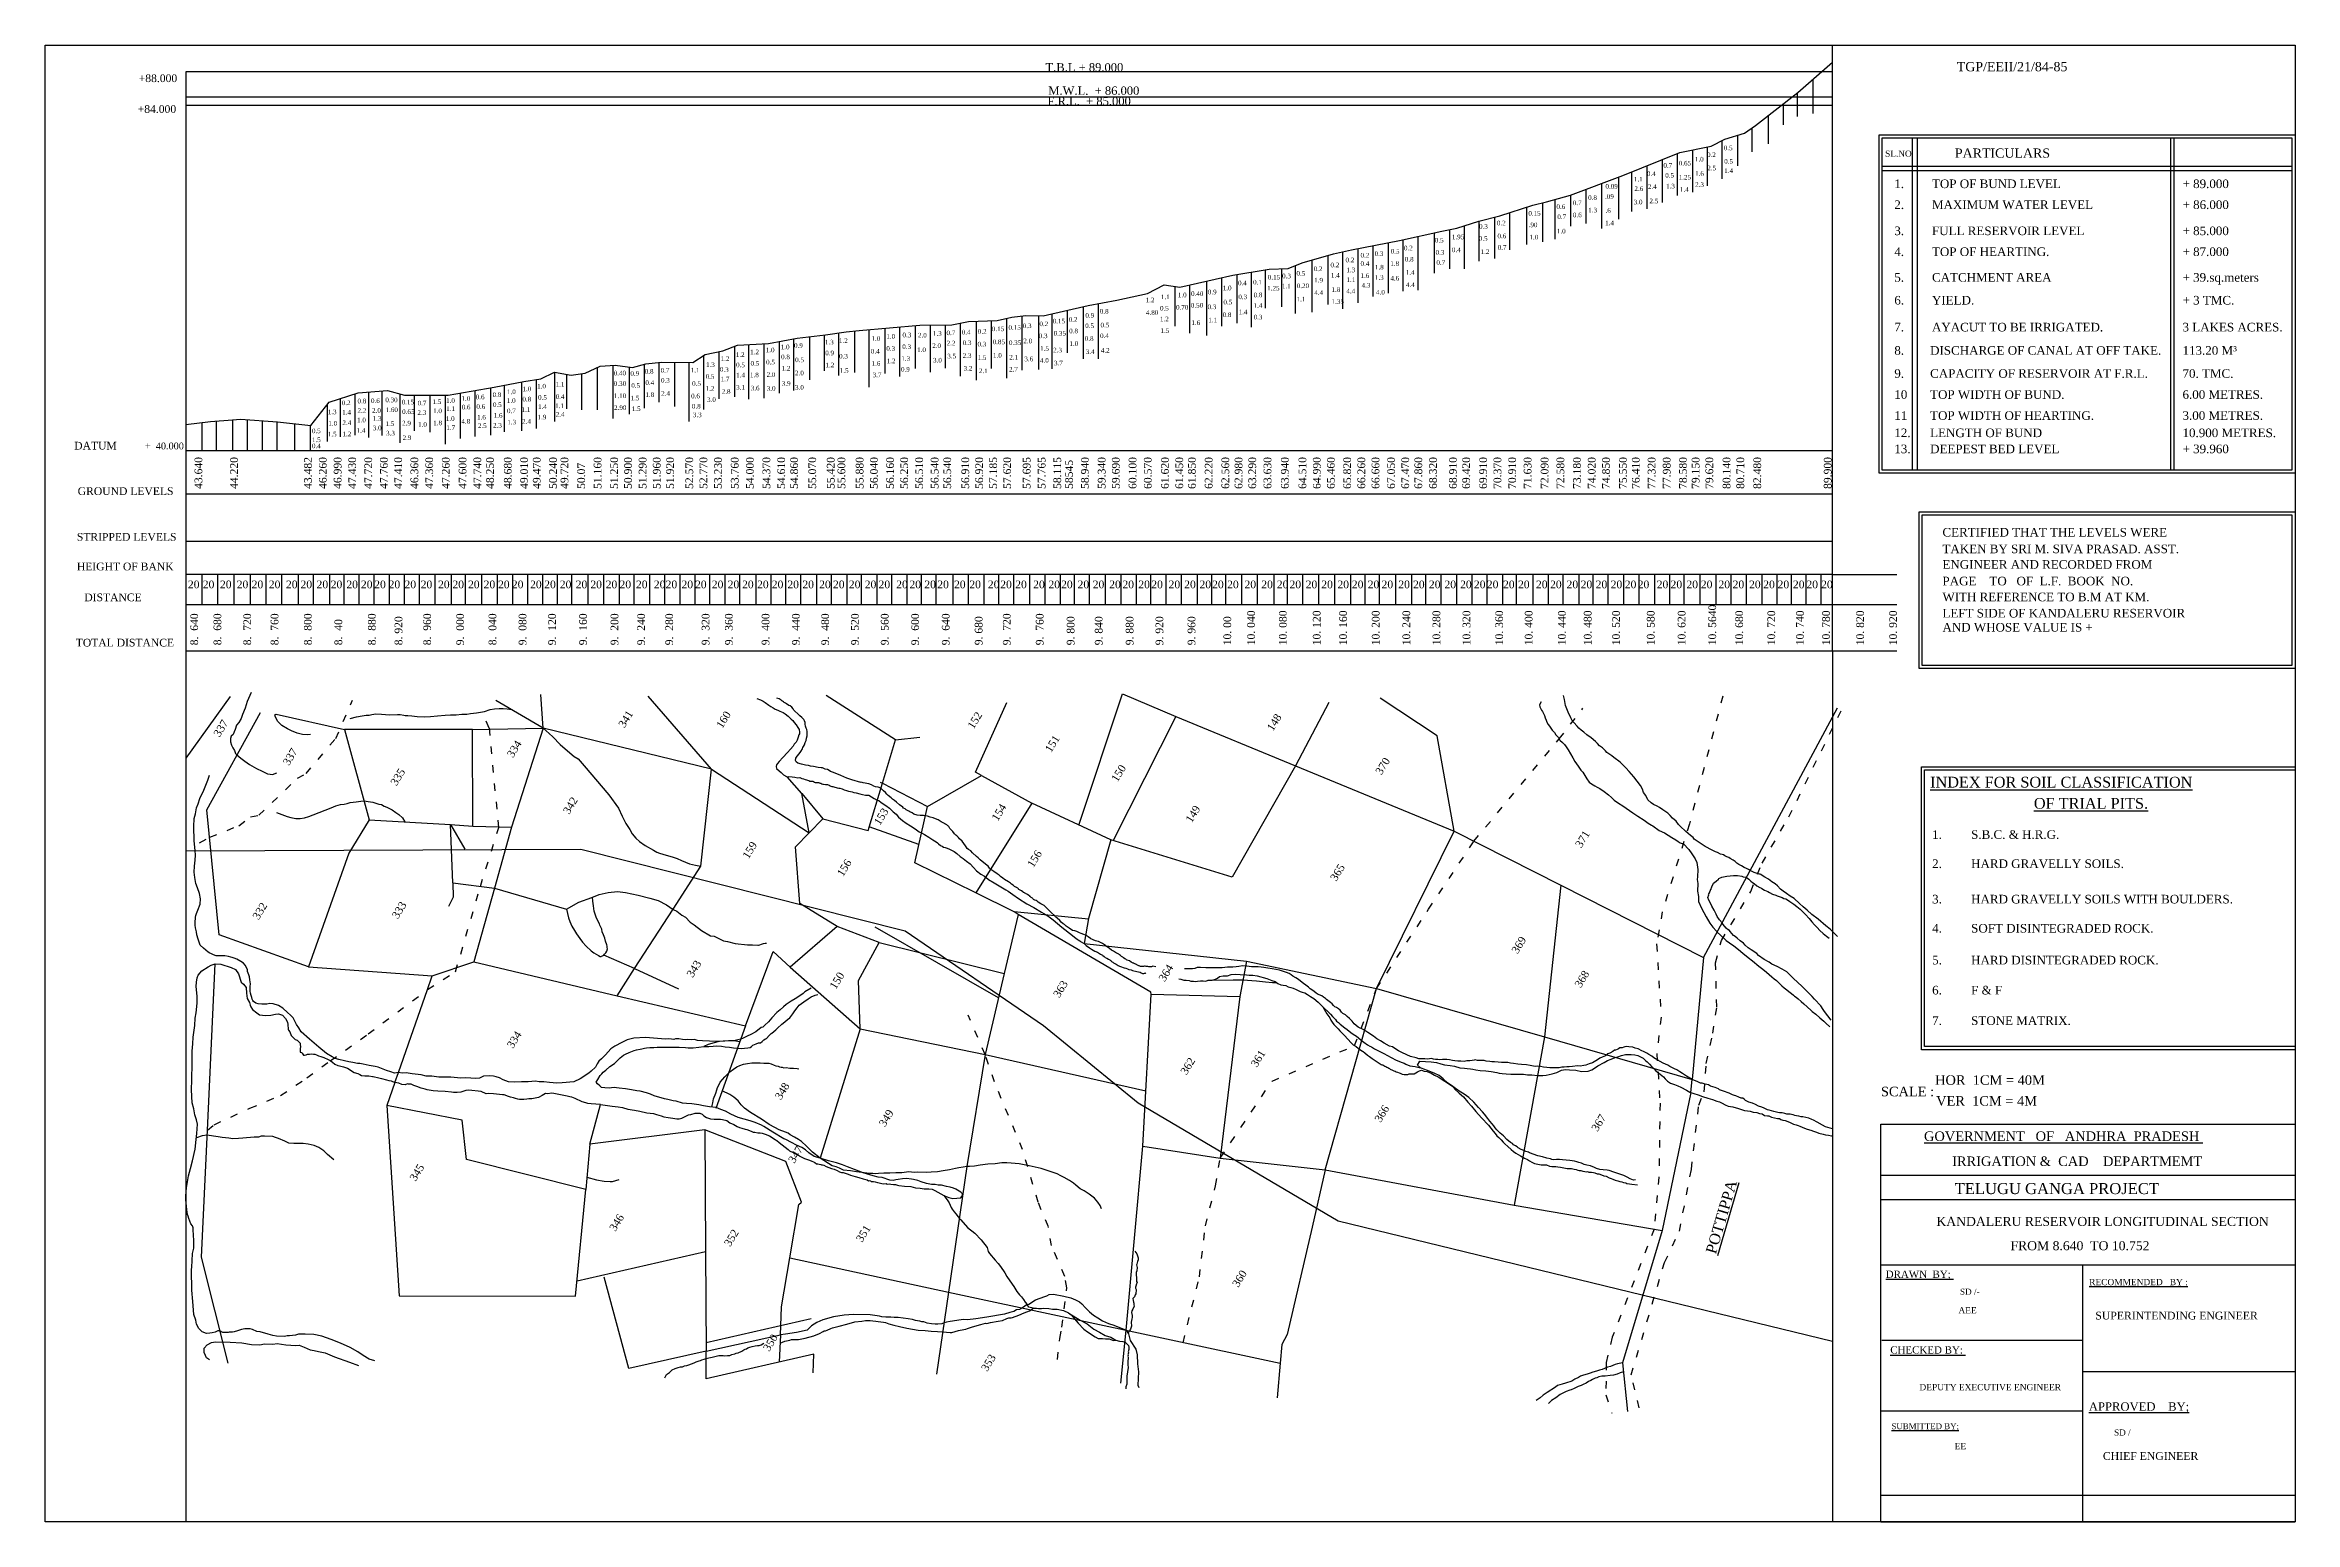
# Model space of a CAD drawing. Header units: millimetres. Extents: x 16 to 748, y 12 to 492.
import ezdxf

# ---------------------------------------------------------------- set-up
doc = ezdxf.new("R2010")
doc.units = ezdxf.units.MM
doc.header["$MEASUREMENT"] = 0
doc.linetypes.add('ACAD_ISO03W100', pattern=[30, 12, -18])
doc.layers.add('DO LINE', color=3, linetype='Continuous', plot=False)
for name, color, linetype in [('DWG.LINE', 10, 'Continuous'), ('RAILING', 4, 'Continuous'), ('TEXT', 7, 'Continuous')]:
    doc.layers.add(name, color=color, linetype=linetype)
doc.layers.add('TITLE', color=7, linetype='Continuous', lineweight=30)
doc.styles.get("Standard").update_dxf_attribs({"font": 'times.ttf', "height": 4})

msp = doc.modelspace()

# ---------------------------------------------------------------- texts
at = {"layer": 'TEXT'}
for s, height, p in [('T.B.L + 89.000', 2.7, (341.38, 483.39)), ('TGP/EEII/21/84-85', 3, (637.79, 483.45)), ('+88.000', 2.5, (46.41, 479.93)), ('M.W.L.  + 86.000', 2.7, (342.3, 475.8)), ('+84.000', 2.5, (46.07, 469.92)), ('F.R.L.  + 85.000', 2.7, (342.01, 472.38)), ('0.65', 1.5, (547.37, 452.81)), ('1.0', 1.5, (552.61, 454.11)), ('0.2', 1.5, (556.56, 455.57)), ('0.5', 1.5, (562, 457.77)), ('0.5', 1.5, (562.15, 453.4)), ('SL.NO', 2, (614.48, 455.66)), ('PARTICULARS', 3, (637.17, 455.34)), ('0.09', 1.5, (523.52, 445.29)), ('1.1', 1.5, (532.78, 447.61)), ('0.4', 1.5, (537, 449.38)), ('2.4', 1.5, (537.32, 445.17)), ('0.7', 1.5, (542.36, 452.1)), ('0.5', 1.5, (542.96, 448.87)), ('1.3', 1.5, (543.23, 445.37)), ('1.25', 1.5, (547.33, 448.24)), ('2.3', 1.5, (552.69, 445.88)), ('1.6', 1.5, (552.69, 449.46)), ('2.5', 1.5, (556.64, 451.23)), ('1.4', 1.5, (562.15, 450.37)), ('1.', 2.8, (617.48, 445.46)), ('TOP OF BUND LEVEL', 2.8, (629.73, 445.46)), ('+ 89.000', 2.8, (711.23, 445.46)), ('0.6', 1.5, (507.58, 438.7)), ('0.7', 1.5, (512.89, 439.91)), ('0.8', 1.5, (517.88, 441.62)), ('.09', 1.5, (523.38, 441.98)), ('3.0', 1.5, (532.7, 440.17)), ('2.6', 1.5, (532.94, 444.54)), ('2.5', 1.5, (537.83, 440.52)), ('1.4', 1.5, (547.73, 444.26)), ('2.', 2.8, (617.48, 438.66)), ('MAXIMUM WATER LEVEL', 2.8, (629.73, 438.66)), ('+ 86.000', 2.8, (711.23, 438.66)), ('0.3', 1.5, (482.39, 432.25)), ('0.2', 1.5, (488.21, 433.34)), ('0.15', 1.5, (498.44, 436.52)), ('.90', 1.5, (498.53, 432.75)), ('1.0', 1.5, (507.71, 430.71)), ('0.7', 1.5, (507.85, 435.38)), ('0.6', 1.5, (512.93, 435.99)), ('1.3', 1.5, (517.92, 437.56)), ('1.4', 1.5, (523.41, 433.39)), ('.6', 1.5, (523.52, 437.42)), ('3.', 2.8, (617.48, 430.16)), ('FULL RESERVOIR LEVEL', 2.8, (629.73, 430.16)), ('+ 85.000', 2.8, (711.23, 430.16)), ('0.3', 1.5, (448.43, 423.39)), ('0.5', 1.5, (453.65, 424.17)), ('0.2', 1.5, (457.97, 425.21)), ('0.5', 1.5, (468.02, 427.75)), ('0.3', 1.5, (468.25, 423.85)), ('0.4', 1.5, (473.57, 424.62)), ('1.95', 1.5, (473.57, 428.84)), ('0.5', 1.5, (482.34, 428.34)), ('1.2', 1.5, (482.89, 424.03)), ('0.6', 1.5, (488.39, 429.16)), ('0.7', 1.5, (488.48, 425.44)), ('1.0', 1.5, (498.76, 428.75)), ('4.', 2.8, (617.48, 423.37)), ('TOP OF HEARTING.', 2.8, (629.73, 423.37)), ('+ 87.000', 2.8, (711.23, 423.37)), ('0.15', 1.5, (413.68, 415.72)), ('0.3', 1.5, (418.34, 416.13)), ('0.5', 1.5, (423.01, 417)), ('0.2', 1.5, (428.59, 418.47)), ('0.2', 1.5, (434.07, 419.7)), ('1.4', 1.5, (434.21, 416.37)), ('0.2', 1.5, (438.96, 421.34)), ('1.3', 1.5, (439.24, 418.1)), ('0.2', 1.5, (443.84, 422.89)), ('0.4', 1.5, (443.84, 420.16)), ('1.6', 1.5, (443.84, 416.27)), ('1.8', 1.5, (448.52, 418.99)), ('1.8', 1.5, (453.52, 420.17)), ('0.8', 1.5, (458.25, 421.58)), ('1.4', 1.5, (458.56, 417.26)), ('0.7', 1.5, (468.52, 420.49)), ('5.', 2.8, (617.48, 415.02)), ('CATCHMENT AREA', 2.8, (629.73, 415.02)), ('+ 39.sq.meters', 2.8, (711.23, 415.02)), ('1.1', 1.5, (378.91, 409.35)), ('1.0', 1.5, (384.43, 409.96)), ('0.40', 1.5, (388.71, 410.38)), ('0.9', 1.5, (394.18, 410.94)), ('1.0', 1.5, (399.03, 412.23)), ('0.4', 1.5, (403.99, 413.88)), ('0.3', 1.5, (404.09, 409.35)), ('0.1', 1.5, (408.88, 414.12)), ('0.8', 1.5, (409.06, 409.97)), ('1.25', 1.5, (413.49, 412.16)), ('1.1', 1.5, (418.29, 412.84)), ('0.20', 1.5, (423.1, 412.94)), ('1.1', 1.5, (423.05, 408.6)), ('4.4', 1.5, (428.82, 410.75)), ('1.9', 1.5, (428.77, 414.77)), ('1.8', 1.5, (434.39, 411.71)), ('4.4', 1.5, (439.24, 411.21)), ('1.1', 1.5, (439.24, 414.91)), ('4.3', 1.5, (444.2, 413.13)), ('1.3', 1.5, (448.52, 415.63)), ('4.0', 1.5, (448.88, 410.86)), ('4.6', 1.5, (453.56, 415.4)), ('4.4', 1.5, (458.61, 413.27)), ('6.', 2.8, (617.48, 407.6)), ('YIELD.', 2.8, (629.73, 407.6)), ('+ 3 TMC.', 2.8, (711.23, 407.6)), ('0.15', 1.5, (343.69, 401.45)), ('0.2', 1.5, (348.92, 402)), ('0.9', 1.5, (354.33, 403.33)), ('0.8', 1.5, (359.04, 404.65)), ('4.80', 1.5, (374.06, 404.24)), ('1.2', 1.5, (373.96, 408.31)), ('0.5', 1.5, (378.61, 405.63)), ('1.2', 1.5, (378.61, 402.13)), ('0.70', 1.5, (383.82, 405.94)), ('0.50', 1.5, (388.66, 406.61)), ('0.3', 1.5, (394.08, 406.1)), ('1.1', 1.5, (394.34, 401.82)), ('0.8', 1.5, (398.98, 403.52)), ('0.5', 1.5, (399.24, 407.64)), ('1.4', 1.5, (404.2, 404.45)), ('0.3', 1.5, (409.06, 402.76)), ('1.4', 1.5, (409.06, 406.54)), ('1.35', 1.5, (434.44, 407.83)), ('1.3', 1.5, (269.61, 394.63)), ('1.2', 1.5, (274.18, 395.08)), ('1.0', 1.5, (284.75, 395.81)), ('1.0', 1.5, (289.58, 396.51)), ('0.3', 1.5, (294.84, 396.95)), ('2.0', 1.5, (299.88, 396.88)), ('1.3', 1.5, (304.74, 397.43)), ('0.7', 1.5, (309.16, 397.65)), ('2.2', 1.5, (309.2, 394.3)), ('0.4', 1.5, (314.13, 397.87)), ('0.3', 1.5, (314.43, 394.41)), ('0.3', 1.5, (319.25, 393.97)), ('0.2', 1.5, (319.36, 398.09)), ('0.15', 1.5, (323.92, 398.94)), ('0.85', 1.5, (324.18, 394.71)), ('0.15', 1.5, (329.33, 399.38)), ('0.35', 1.5, (329.48, 394.45)), ('0.3', 1.5, (333.97, 399.94)), ('2.0', 1.5, (334.16, 395)), ('0.3', 1.5, (339.16, 396.67)), ('0.2', 1.5, (339.38, 400.57)), ('0.35', 1.5, (344.02, 397.5)), ('0.8', 1.5, (349.07, 398.25)), ('1.0', 1.5, (349.14, 394.13)), ('0.8', 1.5, (354.15, 395.79)), ('0.5', 1.5, (354.29, 399.94)), ('0.4', 1.5, (359.12, 396.69)), ('0.5', 1.5, (359.26, 400.16)), ('1.5', 1.5, (378.76, 398.37)), ('1.6', 1.5, (388.82, 400.94)), ('7.', 2.8, (617.48, 398.85)), ('AYACUT TO BE IRRIGATED.', 2.8, (629.73, 398.85)), ('3 LAKES ACRES.', 2.8, (711.23, 398.85)), ('1.3', 1.5, (230.94, 387.28)), ('1.2', 1.5, (235.69, 389.24)), ('0.5', 1.5, (240.71, 387.21)), ('1.2', 1.5, (240.64, 390.55)), ('1.2', 1.5, (245.31, 391.43)), ('0.5', 1.5, (245.42, 387.72)), ('0.5', 1.5, (250.47, 388.12)), ('1.0', 1.5, (250.36, 392.09)), ('1.0', 1.5, (255.25, 393.05)), ('0.8', 1.5, (255.36, 389.82)), ('0.9', 1.5, (259.56, 393.53)), ('0.5', 1.5, (259.93, 388.86)), ('0.9', 1.5, (269.72, 391.11)), ('1.2', 1.5, (269.8, 387.17)), ('0.3', 1.5, (274.22, 390.04)), ('0.4', 1.5, (284.57, 391.66)), ('1.6', 1.5, (284.79, 387.72)), ('0.3', 1.5, (289.58, 392.58)), ('1.2', 1.5, (289.72, 388.5)), ('1.3', 1.5, (294.47, 389.3)), ('0.3', 1.5, (294.77, 393.13)), ('1.0', 1.5, (299.62, 392.14)), ('2.0', 1.5, (304.52, 393.46)), ('3.0', 1.5, (304.78, 388.75)), ('3.5', 1.5, (309.42, 390.08)), ('2.3', 1.5, (314.43, 390.26)), ('1.5', 1.5, (319.29, 389.6)), ('1.0', 1.5, (324.29, 390.33)), ('2.1', 1.5, (329.59, 389.71)), ('3.6', 1.5, (334.49, 389.16)), ('4.0', 1.5, (339.57, 388.68)), ('1.5', 1.5, (339.6, 392.54)), ('2.3', 1.5, (343.87, 392.02)), ('3.7', 1.5, (344.13, 387.8)), ('3.4', 1.5, (354.48, 391.49)), ('4.2', 1.5, (359.38, 391.95)), ('8.', 2.8, (617.48, 391.27)), ('DISCHARGE OF CANAL AT OFF TAKE.', 2.8, (629.12, 391.27)), ('113.20 M³', 2.8, (711.23, 391.27)), ('1.0', 1.5, (171.24, 379.42)), ('1.0', 1.5, (176.01, 380.29)), ('1.1', 1.5, (182.02, 380.88)), ('0.40', 1.5, (200.92, 384.56)), ('0.30', 1.5, (200.96, 381.14)), ('0.9', 1.5, (206.33, 384.43)), ('0.5', 1.5, (206.62, 380.53)), ('0.8', 1.5, (211.01, 385.12)), ('0.4', 1.5, (211.21, 381.45)), ('0.7', 1.5, (216.16, 385.48)), ('0.3', 1.5, (216.29, 382.2)), ('1.1', 1.5, (225.96, 385.51)), ('0.5', 1.5, (226.42, 381.16)), ('0.5', 1.5, (230.81, 383.45)), ('1.2', 1.5, (230.84, 379.55)), ('0.3', 1.5, (235.46, 385.74)), ('1.7', 1.5, (235.69, 382.63)), ('3.1', 1.5, (240.74, 379.91)), ('1.4', 1.5, (240.74, 383.91)), ('1.8', 1.5, (245.24, 383.97)), ('3.6', 1.5, (245.5, 379.67)), ('2.0', 1.5, (250.65, 384.08)), ('3.0', 1.5, (250.69, 379.56)), ('3.9', 1.5, (255.58, 381.18)), ('1.2', 1.5, (255.51, 386.14)), ('2.0', 1.5, (259.89, 384.59)), ('3.0', 1.5, (259.89, 379.91)), ('1.5', 1.5, (274.44, 385.41)), ('3.7', 1.5, (285.12, 383.97)), ('0.9', 1.5, (294.36, 385.77)), ('3.2', 1.5, (314.72, 386.11)), ('2.1', 1.5, (319.73, 385.29)), ('2.7', 1.5, (329.52, 385.8)), ('9.', 2.8, (617.48, 383.76)), ('CAPACITY OF RESERVOIR AT F.R.L.', 2.8, (629.12, 383.76)), ('70. TMC.', 2.8, (711.23, 383.76)), ('1.3', 1.5, (107.89, 371.94)), ('0.2', 1.5, (112.45, 374.89)), ('1.4', 1.5, (112.6, 371.83)), ('0.8', 1.5, (117.57, 375.46)), ('2.2', 1.5, (117.57, 372.39)), ('0.6', 1.5, (121.95, 375.57)), ('2.0', 1.5, (122.32, 372.43)), ('0.30', 1.5, (126.62, 375.83)), ('1.60', 1.5, (126.7, 372.62)), ('0.15', 1.5, (131.93, 375.12)), ('0.65', 1.5, (132.09, 371.99)), ('0.7', 1.5, (137.11, 374.79)), ('1.5', 1.5, (142, 375.24)), ('1.0', 1.5, (142.16, 372.28)), ('1.0', 1.5, (146.38, 375.62)), ('1.1', 1.5, (146.43, 372.99)), ('0.6', 1.5, (151.44, 373.49)), ('1.0', 1.5, (151.36, 376.29)), ('0.6', 1.5, (156.03, 376.79)), ('0.6', 1.5, (156.24, 373.66)), ('0.8', 1.5, (161.51, 377.54)), ('0.5', 1.5, (161.63, 374.28)), ('0.7', 1.5, (166.19, 372.28)), ('1.0', 1.5, (166.15, 375.62)), ('1.0', 1.5, (166.19, 378.46)), ('1.1', 1.5, (170.95, 372.7)), ('0.8', 1.5, (171.2, 376.08)), ('0.5', 1.5, (176.3, 376.66)), ('1.4', 1.5, (176.3, 373.62)), ('1.1', 1.5, (181.85, 373.91)), ('0.4', 1.5, (182.02, 376.91)), ('2.90', 1.5, (201.04, 373.29)), ('1.10', 1.5, (200.96, 377.17)), ('1.5', 1.5, (206.39, 376.44)), ('1.5', 1.5, (206.78, 372.96)), ('1.8', 1.5, (211.21, 377.52)), ('2.4', 1.5, (216.35, 377.95)), ('0.6', 1.5, (226.09, 377.09)), ('0.8', 1.5, (226.35, 373.78)), ('3.0', 1.5, (231.27, 375.92)), ('2.8', 1.5, (236.05, 378.57)), ('10', 2.8, (617.48, 376.93)), ('TOP WIDTH OF BUND.', 2.8, (629.12, 376.93)), ('6.00 METRES.', 2.8, (711.23, 376.93)), ('0.5', 1.5, (102.76, 365.77)), ('1.5', 1.5, (107.92, 364.7)), ('1.0', 1.5, (108.07, 368.21)), ('2.4', 1.5, (112.67, 368.4)), ('1.2', 1.5, (112.67, 364.74)), ('1.4', 1.5, (117.27, 365.89)), ('1.0', 1.5, (117.42, 369.29)), ('3.0', 1.5, (122.55, 366.71)), ('1.3', 1.5, (122.51, 369.81)), ('1.5', 1.5, (126.7, 368.1)), ('3.3', 1.5, (126.88, 365.03)), ('2.9', 1.5, (132.09, 368.28)), ('2.3', 1.5, (137.07, 371.7)), ('1.0', 1.5, (137.28, 367.86)), ('1.8', 1.5, (142.21, 368.36)), ('1.0', 1.5, (146.3, 369.74)), ('1.7', 1.5, (146.47, 366.81)), ('4.8', 1.5, (151.36, 368.86)), ('1.6', 1.5, (156.45, 370.2)), ('2.5', 1.5, (156.74, 367.44)), ('2.3', 1.5, (161.67, 367.57)), ('1.6', 1.5, (161.88, 370.82)), ('1.3', 1.5, (166.31, 368.61)), ('2.4', 1.5, (171.12, 368.82)), ('1.9', 1.5, (176.13, 370.24)), ('2.4', 1.5, (182.06, 371.11)), ('3.3', 1.5, (226.68, 370.97)), ('11', 2.8, (617.48, 370.1)), ('12.', 2.8, (617.48, 364.47)), ('TOP WIDTH OF HEARTING.', 2.8, (629.12, 370.1)), ('LENGTH OF BUND', 2.8, (629.12, 364.47)), ('3.00 METRES.', 2.8, (711.23, 370.1)), ('10.900 METRES.', 2.8, (711.23, 364.47)), ('DATUM ', 2.5, (25.42, 360.45)), ('+  40.000', 2.2, (48.42, 360.51)), ('0.4', 1.5, (102.76, 360.88)), ('1.5', 1.5, (102.76, 362.86)), ('2.9', 1.5, (132.26, 363.56)), ('13.', 2.8, (617.48, 359.24)), ('DEEPEST BED LEVEL', 2.8, (629.12, 359.24)), ('+ 39.960', 2.8, (711.23, 359.24)), ('GROUND LEVELS', 2.5, (26.56, 345.66)), ('STRIPPED LEVELS', 2.5, (26.28, 330.8)), ('TAKEN BY SRI M. SIVA PRASAD. ASST.', 2.8, (633.14, 326.73)), ('CERTIFIED THAT THE LEVELS WERE', 2.8, (633.14, 332.15)), ('HEIGHT OF BANK', 2.5, (26.28, 321.16)), ('ENGINEER AND RECORDED FROM', 2.8, (633.14, 321.68)), ('20', 2.5, (62.4, 315.33)), ('20', 2.5, (67.24, 315.33)), ('20', 2.5, (72.83, 315.33)), ('20', 2.5, (78.28, 315.33)), ('20', 2.5, (83.14, 315.33)), ('20', 2.5, (88.72, 315.33)), ('20', 2.5, (94.3, 315.33)), ('20', 2.5, (99.03, 315.33)), ('20', 2.5, (104.25, 315.33)), ('20', 2.5, (108.86, 315.33)), ('20', 2.5, (113.95, 315.33)), ('20', 2.5, (118.68, 315.33)), ('20', 2.5, (123, 315.33)), ('20', 2.5, (127.69, 315.33)), ('20', 2.5, (132.86, 315.33)), ('20', 2.5, (138.12, 315.33)), ('20', 2.5, (143.77, 315.33)), ('20', 2.5, (148.45, 315.33)), ('20', 2.5, (153.52, 315.33)), ('20', 2.5, (158.6, 315.33)), ('20', 2.5, (163.28, 315.33)), ('20', 2.5, (167.78, 315.33)), ('20', 2.5, (173.71, 315.33)), ('20', 2.5, (178.3, 315.33)), ('20', 2.5, (183.37, 315.33)), ('20', 2.5, (188.54, 315.33)), ('20', 2.5, (193.32, 315.33)), ('20', 2.5, (198.3, 315.33)), ('20', 2.5, (202.8, 315.33)), ('20', 2.5, (208.15, 315.33)), ('20', 2.5, (213.97, 315.33)), ('20', 2.5, (217.8, 315.33)), ('20', 2.5, (222.96, 315.33)), ('20', 2.5, (227.36, 315.33)), ('20', 2.5, (232.82, 315.33)), ('20', 2.5, (237.98, 315.33)), ('20', 2.5, (242.67, 315.33)), ('20', 2.5, (247.55, 315.33)), ('20', 2.5, (252.33, 315.33)), ('20', 2.5, (257.4, 315.33)), ('20', 2.5, (262.28, 315.33)), ('20', 2.5, (267.74, 315.33)), ('20', 2.5, (272.23, 315.33)), ('20', 2.5, (277.4, 315.33)), ('20', 2.5, (282.57, 315.33)), ('20', 2.5, (287.06, 315.33)), ('20', 2.5, (292.8, 315.33)), ('20', 2.5, (297.11, 315.33)), ('20', 2.5, (301.95, 315.33)), ('20', 2.5, (306.16, 315.33)), ('20', 2.5, (311.61, 315.33)), ('20', 2.5, (316.59, 315.33)), ('20', 2.5, (322.62, 315.33)), ('20', 2.5, (326.64, 315.33)), ('20', 2.5, (331.51, 315.33)), ('20', 2.5, (337.35, 315.33)), ('20', 2.5, (342.33, 315.33)), ('20', 2.5, (346.44, 315.33)), ('20', 2.5, (351.8, 315.33)), ('20', 2.5, (356.73, 315.33)), ('20', 2.5, (362.09, 315.33)), ('20', 2.5, (366.39, 315.33)), ('20', 2.5, (371.56, 315.33)), ('20', 2.5, (375.77, 315.33)), ('20', 2.5, (381.41, 315.33)), ('20', 2.5, (386.48, 315.33)), ('20', 2.5, (391.46, 315.33)), ('20', 2.5, (395.57, 315.33)), ('20', 2.5, (400.45, 315.33)), ('20', 2.5, (406.1, 315.33)), ('20', 2.5, (411.55, 315.33)), ('20', 2.5, (416.62, 315.33)), ('20', 2.5, (420.74, 315.33)), ('20', 2.5, (426, 315.33)), ('20', 2.5, (431.07, 315.33)), ('20', 2.5, (436.33, 315.33)), ('20', 2.5, (441.02, 315.33)), ('20', 2.5, (446.18, 315.33)), ('20', 2.5, (450.68, 315.33)), ('20', 2.5, (456.13, 315.33)), ('20', 2.5, (460.92, 315.33)), ('20', 2.5, (466.08, 315.33)), ('20', 2.5, (471.15, 315.33)), ('20', 2.5, (476.23, 315.33)), ('20', 2.5, (480.72, 315.33)), ('20', 2.5, (484.93, 315.33)), ('20', 2.5, (490.19, 315.33)), ('20', 2.5, (495.07, 315.33)), ('20', 2.5, (500.91, 315.33)), ('20', 2.5, (505.5, 315.33)), ('20', 2.5, (510.86, 315.33)), ('20', 2.5, (515.45, 315.33)), ('20', 2.5, (520.33, 315.33)), ('20', 2.5, (525.21, 315.33)), ('20', 2.5, (529.8, 315.33)), ('20', 2.5, (534.01, 315.33)), ('20', 2.5, (540.19, 315.33)), ('20', 2.5, (544.69, 315.33)), ('20', 2.5, (549.86, 315.33)), ('20', 2.5, (554.54, 315.33)), ('20', 2.5, (560.28, 315.33)), ('20', 2.5, (564.88, 315.33)), ('20', 2.5, (570.23, 315.33)), ('20', 2.5, (574.83, 315.33)), ('20', 2.5, (579.51, 315.33)), ('20', 2.5, (584.49, 315.33)), ('20', 2.5, (588.89, 315.33)), ('20', 2.5, (593.67, 315.33)), ('PAGE    TO   OF  L.F.  BOOK  NO.', 2.8, (633.14, 316.28)), ('DISTANCE', 2.5, (28.7, 311.12)), ('WITH REFERENCE TO B.M AT KM.', 2.8, (633.14, 311.11)), ('LEFT SIDE OF KANDALERU RESERVOIR', 2.8, (633.14, 305.83)), ('AND WHOSE VALUE IS +', 2.8, (633.14, 301.25)), ('TOTAL DISTANCE', 2.5, (25.92, 296.41)), ('%%UINDEX FOR SOIL CLASSIFICATION', 3.5, (629.12, 250.53)), ('%%UOF TRIAL PITS.', 3.5, (662.87, 243.64)), ('1.         S.B.C. & H.R.G.', 2.8, (629.78, 233.84)), ('2.         HARD GRAVELLY SOILS.', 2.8, (629.78, 224.36)), ('3.         HARD GRAVELLY SOILS WITH BOULDERS.', 2.8, (629.78, 212.84)), ('4.         SOFT DISINTEGRADED ROCK.', 2.8, (629.78, 203.36)), ('5.         HARD DISINTEGRADED ROCK.', 2.8, (629.78, 193.01)), ('6.         F & F', 2.8, (629.78, 183.24)), ('7.         STONE MATRIX.', 2.8, (629.78, 173.33))]:
    msp.add_text(s, height=height, dxfattribs=at).set_placement(p)
for s, height, rotation, p in [('43.640', 2.5, 90, (67.07, 347.63)), ('44.220', 2.5, 90, (78.65, 347.63)), ('43.482', 2.5, 90, (102.7, 347.63)), ('46.260', 2.5, 90, (107.52, 347.63)), ('46.990', 2.5, 90, (112.35, 347.63)), ('47.430', 2.5, 90, (117.1, 347.63)), ('47.720', 2.5, 90, (122.32, 347.63)), ('47.760', 2.5, 90, (127.38, 347.63)), ('47.410', 2.5, 90, (132.05, 347.63)), ('46.360', 2.5, 90, (137.32, 347.63)), ('47.360', 2.5, 90, (142.15, 347.63)), ('47.260', 2.5, 90, (147.53, 347.63)), ('47.600', 2.5, 90, (152.99, 347.63)), ('47.740', 2.5, 90, (157.81, 347.63)), ('48.250', 2.5, 90, (161.93, 347.63)), ('48.680', 2.5, 90, (167.7, 347.63)), ('49.010', 2.5, 90, (173, 347.63)), ('49.470', 2.5, 90, (177.12, 347.63)), ('50.240', 2.5, 90, (182.42, 347.63)), ('49.720', 2.5, 90, (186.14, 347.63)), ('50.07', 2.5, 90, (191.59, 347.63)), ('51.160', 2.5, 90, (196.92, 347.63)), ('51.250', 2.5, 90, (202.3, 347.63)), ('50.900', 2.5, 90, (206.81, 347.63)), ('51.290', 2.5, 90, (211.56, 347.63)), ('51.960', 2.5, 90, (216.15, 347.63)), ('51.920', 2.5, 90, (220.5, 347.63)), ('52.570', 2.5, 90, (226.75, 347.63)), ('52.770', 2.5, 90, (231.34, 347.63)), ('53.230', 2.5, 90, (236.08, 347.63)), ('53.760', 2.5, 90, (241.52, 347.63)), ('54.000', 2.5, 90, (246.47, 347.63)), ('54.370', 2.5, 90, (251.83, 347.63)), ('54.610', 2.5, 90, (256.64, 347.63)), ('54.860', 2.5, 90, (260.83, 347.63)), ('55.070', 2.5, 90, (266.75, 347.63)), ('55.420', 2.5, 90, (272.74, 347.63)), ('55.600', 2.5, 90, (276.23, 347.63)), ('55.880', 2.5, 90, (282.15, 347.63)), ('56.040', 2.5, 90, (286.82, 347.63)), ('56.160', 2.5, 90, (292.05, 347.63)), ('56.250', 2.5, 90, (296.65, 347.63)), ('56.510', 2.5, 90, (301.53, 347.63)), ('56.540', 2.5, 90, (306.55, 347.63)), ('56.540', 2.5, 90, (310.66, 347.63)), ('56.910', 2.5, 90, (316.52, 347.63)), ('56.920', 2.5, 90, (321.05, 347.63)), ('57.185', 2.5, 90, (325.58, 347.63)), ('57.620', 2.5, 90, (330.14, 347.63)), ('57.695', 2.5, 90, (336.48, 347.63)), ('57.765', 2.5, 90, (341.36, 347.63)), ('58.115', 2.5, 90, (346.45, 347.63)), ('58545', 2.5, 90, (350.28, 347.63)), ('58.940', 2.5, 90, (355.44, 347.63)), ('59.340', 2.5, 90, (360.88, 347.63)), ('59.690', 2.5, 90, (365.48, 347.63)), ('60.100', 2.5, 90, (370.94, 347.63)), ('60.570', 2.5, 90, (375.89, 347.63)), ('61.620', 2.5, 90, (381.47, 347.63)), ('61.450', 2.5, 90, (386.14, 347.63)), ('61.850', 2.5, 90, (390.25, 347.63)), ('62.220', 2.5, 90, (395.69, 347.63)), ('62.560', 2.5, 90, (401.12, 347.63)), ('62.980', 2.5, 90, (405.42, 347.63)), ('63.290', 2.5, 90, (409.88, 347.63)), ('63.630', 2.5, 90, (414.83, 347.63)), ('63.940', 2.5, 90, (420.47, 347.63)), ('64.510', 2.5, 90, (426.19, 347.63)), ('64.990', 2.5, 90, (430.86, 347.63)), ('65.460', 2.5, 90, (435.46, 347.63)), ('65.820', 2.5, 90, (440.76, 347.63)), ('66.260', 2.5, 90, (445.36, 347.63)), ('66.660', 2.5, 90, (449.96, 347.63)), ('67.050', 2.5, 90, (455.04, 347.63)), ('67.470', 2.5, 90, (459.64, 347.63)), ('67.860', 2.5, 90, (463.9, 347.63)), ('68.320', 2.5, 90, (468.67, 347.63)), ('68.910', 2.5, 90, (475.16, 347.63)), ('69.420', 2.5, 90, (479.46, 347.63)), ('69.910', 2.5, 90, (484.97, 347.63)), ('70.370', 2.5, 90, (489.63, 347.63)), ('70.910', 2.5, 90, (494.41, 347.63)), ('71.630', 2.5, 90, (499.44, 347.63)), ('72.090', 2.5, 90, (504.96, 347.63)), ('72.580', 2.5, 90, (510.11, 347.63)), ('73.180', 2.5, 90, (515.5, 347.63)), ('74.020', 2.5, 90, (520.28, 347.63)), ('74.850', 2.5, 90, (524.94, 347.63)), ('75.550', 2.5, 90, (530.46, 347.63)), ('76.410', 2.5, 90, (534.63, 347.63)), ('77.320', 2.5, 90, (539.78, 347.63)), ('77.980', 2.5, 90, (544.68, 347.63)), ('78.580', 2.5, 90, (549.96, 347.63)), ('79.150', 2.5, 90, (554.09, 347.63)), ('79.620', 2.5, 90, (558.56, 347.63)), ('80.140', 2.5, 90, (564.16, 347.63)), ('80.710', 2.5, 90, (568.64, 347.63)), ('82.480', 2.5, 90, (574.15, 347.63)), ('89.900', 2.5, 90, (597.05, 347.63)), ('10. 040', 2.5, 90, (409.49, 296.79)), ('10. 080', 2.5, 90, (419.83, 296.79)), ('10. 120', 2.5, 90, (430.83, 296.79)), ('10. 160', 2.5, 90, (439.4, 296.79)), ('10. 200', 2.5, 90, (450.02, 296.79)), ('10. 240', 2.5, 90, (460, 296.79)), ('10. 280', 2.5, 90, (469.78, 296.79)), ('10. 320', 2.5, 90, (479.56, 296.79)), ('10. 360', 2.5, 90, (490.19, 296.79)), ('10. 400', 2.5, 90, (499.78, 296.79)), ('10. 440', 2.5, 90, (510.59, 296.79)), ('10. 480', 2.5, 90, (518.98, 296.79)), ('10. 520', 2.5, 90, (528.2, 296.79)), ('10. 580', 2.5, 90, (539.48, 296.79)), ('10. 620', 2.5, 90, (549.54, 296.79)), ('10. 5640', 2.5, 90, (559.51, 296.79)), ('10. 680', 2.5, 90, (568.27, 296.79)), ('10. 720', 2.5, 90, (578.71, 296.79)), ('10. 740', 2.5, 90, (588.03, 296.79)), ('10. 780', 2.5, 90, (596.51, 296.79)), ('10. 820', 2.5, 90, (607.6, 296.79)), ('10. 920', 2.5, 90, (618.31, 296.79)), ('8.  640', 2.5, 90, (65.71, 296.79)), ('8.  680', 2.5, 90, (73.25, 296.79)), ('8.  720', 2.5, 90, (82.95, 296.79)), ('8.  760', 2.5, 90, (91.84, 296.79)), ('8.  800', 2.5, 90, (102.66, 296.79)), ('8.  40', 2.5, 90, (112.59, 296.79)), ('8.  880', 2.5, 90, (123.49, 296.79)), ('8. 920', 2.5, 90, (132.16, 296.79)), ('8.  960', 2.5, 90, (141.48, 296.79)), ('9.  000 ', 2.5, 90, (152.19, 296.79)), ('8.  040', 2.5, 90, (162.72, 296.79)), ('9.  080', 2.5, 90, (172.51, 296.79)), ('9.  120', 2.5, 90, (182.1, 296.79)), ('9.  160', 2.5, 90, (192.17, 296.79)), ('9.  200', 2.5, 90, (202.42, 296.79)), ('9.  240', 2.5, 90, (211.08, 296.79)), ('9.  280', 2.5, 90, (220.22, 296.79)), ('9.  320', 2.5, 90, (232.05, 296.79)), ('9.  360', 2.5, 90, (239.62, 296.79)), ('9.  400', 2.5, 90, (251.55, 296.79)), ('9.  440', 2.5, 90, (261.42, 296.79)), ('9.  480', 2.5, 90, (270.93, 296.79)), ('9.  520', 2.5, 90, (280.62, 296.79)), ('9.  560', 2.5, 90, (290.31, 296.79)), ('9.  600', 2.5, 90, (300.19, 296.79)), ('9.  640', 2.5, 90, (310.16, 296.79)), ('9. 680', 2.5, 90, (320.87, 296.79)), ('9.  720', 2.5, 90, (330.01, 296.79)), ('9.  760', 2.5, 90, (340.72, 296.79)), ('9. 800', 2.5, 90, (350.79, 296.79)), ('9. 840', 2.5, 90, (359.92, 296.79)), ('9. 880', 2.5, 90, (369.98, 296.79)), ('9. 920', 2.5, 90, (379.67, 296.79)), ('9. 960', 2.5, 90, (390.11, 296.79)), ('10. 00', 2.5, 90, (401.76, 296.79)), ('337', 2.5, 58.38576, (72.7, 266.76)), ('341', 2.5, 58.38576, (204.4, 269.75)), ('160', 2.5, 58.38576, (236.21, 269.53)), ('152', 2.5, 58.38576, (317.95, 269.33)), ('148', 2.5, 58.38576, (415.35, 268.68)), ('337', 2.5, 58.38576, (95.24, 257.47)), ('334', 2.5, 58.38576, (168.14, 260.03)), ('151', 2.5, 58.38576, (343.17, 261.72)), ('335', 2.5, 58.38576, (130.25, 250.9)), ('150', 2.5, 58.38576, (364.75, 252.12)), ('370', 2.5, 58.38576, (450.63, 254.45)), ('342', 2.5, 58.38576, (186.38, 241.62)), ('153', 2.5, 58.38576, (287.48, 238.03)), ('154', 2.5, 58.38576, (325.83, 239.4)), ('149', 2.5, 58.38576, (388.92, 238.87)), ('371', 2.5, 58.38576, (515.63, 230.7)), ('159', 2.5, 58.38576, (244.74, 227.11)), ('156', 2.5, 58.38576, (275.48, 221.36)), ('156', 2.5, 58.38576, (337.4, 224.29)), ('365', 2.5, 58.38576, (435.93, 219.85)), ('332', 2.5, 58.38576, (85.39, 207.34)), ('333', 2.5, 58.38576, (130.69, 207.62)), ('369', 2.5, 58.38576, (494.92, 196.28)), ('343', 2.5, 58.38576, (226.59, 188.53)), ('150', 2.5, 58.38576, (273.13, 184.69)), ('364', 2.5, 58.38576, (380.12, 187.19)), ('368', 2.5, 58.38576, (515.45, 185.2)), ('363', 2.5, 58.38576, (345.83, 181.97)), ('334', 2.5, 58.38576, (168.12, 165.48)), ('362', 2.5, 58.38576, (387.23, 156.9)), ('361', 2.5, 58.38576, (410.1, 159.35)), ('348', 2.5, 58.38576, (255.28, 148.76)), ('366', 2.5, 58.38576, (450.36, 141.41)), ('349', 2.5, 58.38576, (289.13, 139.99)), ('367', 2.5, 58.38576, (520.9, 138.45)), ('347', 2.5, 58.38576, (259.62, 128.1)), ('345', 2.5, 58.38576, (136.46, 122.29)), ('%%UPOTTIPPA', 3.5, 73.59067, (559.42, 98.6)), ('346', 2.5, 58.38576, (201.44, 106)), ('352', 2.5, 58.38576, (238.77, 101.03)), ('351', 2.5, 58.38576, (281.68, 102.45)), ('360', 2.5, 58.38576, (404.05, 87.79)), ('350', 2.5, 58.38576, (251.47, 66.94)), ('353', 2.5, 58.38576, (322.39, 60.42))]:
    msp.add_text(s, height=height, rotation=rotation, dxfattribs=at).set_placement(p)
at = {"layer": 'TITLE', "lineweight": 30}
for s, height, p in [('HOR  1CM = 40M', 3.1019, (630.74, 153.86)), ('SCALE :', 3.102, (613.12, 150.13)), ('VER  1CM = 4M', 3.1019, (631.08, 147.09)), ('%%UGOVERNMENT   OF   ANDHRA  PRADESH ', 3.1019, (627.14, 135.6)), ('IRRIGATION &  CAD    DEPARTMEMT ', 3.1019, (636.3, 127.46)), ('TELUGU GANGA PROJECT', 3.5683, (637.11, 118.33)), ('KANDALERU RESERVOIR LONGITUDINAL SECTION', 2.9451, (631.16, 107.96)), ('FROM 8.640  TO 10.752', 2.9451, (655.25, 100.07)), ('%%UDRAWN  BY; ', 2.3562, (614.68, 91.08)), ('%%URECOMMENDED   BY :', 2.022, (680.87, 88.7)), ('AEE', 2.025, (638.33, 79.55)), ('SD /- ', 1.974, (638.83, 85.59)), ('SUPERINTENDING ENGINEER', 2.5243, (682.87, 77.55)), ('%%UCHECKED BY: ', 2.3562, (616.16, 66.46)), ('DEPUTY EXECUTIVE ENGINEER', 2.0249, (625.66, 54.53)), ('%%UAPPROVED    BY;', 2.7187, (680.76, 47.88)), ('%%USUBMITTED BY;', 1.9031, (616.55, 41.87)), ('EE', 2.025, (637.08, 35.35)), ('SD /', 1.974, (688.96, 39.8)), ('CHIEF ENGINEER', 2.5243, (685.33, 31.9))]:
    msp.add_text(s, height=height, dxfattribs=at).set_placement(p)

# ---------------------------------------------------------------- linework, layer by layer
at = {"layer": 'DO LINE', "linetype": 'ACAD_ISO03W100', "ltscale": 0.2}
for points in [[(66.22, 232.57), (69.57, 234.42), (78.98, 238.11), (82.76, 240.98), (85.44, 241.53), (98.01, 253.53), (100.87, 255.1), (110.49, 266.48), (115.95, 278.95)], [(561.7, 280.24), (550.82, 238.68), (542.01, 210.15), (540.15, 199.66), (541.62, 175.85), (540.23, 164.04), (541.26, 147.89), (540.91, 123.82), (539.33, 106.95), (525.74, 71.77), (523.76, 63.51), (523.67, 53.01), (525.57, 47.13)], [(68.77, 139.14), (70.95, 140.87), (82.57, 146.24), (92.56, 150.4), (101.13, 156.1), (108.73, 161.69), (121.03, 170.4), (140.37, 184.86), (149.47, 190.63), (157.55, 218.4), (163.54, 237.55), (160.45, 269.87), (158.75, 273.7)], [(386.13, 69.99), (391.42, 91.47), (393.41, 108), (396.66, 121.02), (398.24, 130.06), (415.08, 155.09), (441.93, 166.59), (449.06, 185.17), (465.96, 210.96), (480.71, 233.05), (508.45, 266.37), (516.21, 276.33)], [(534.48, 48.83), (531.89, 59.55), (542.72, 96.11), (547.6, 106.31), (551.47, 126.39), (553.89, 147.26), (555.66, 151.53), (556.33, 160.81), (558.45, 170.61), (559.74, 179.21), (559.33, 193.54), (561.27, 200.78), (570.81, 216.74), (574.44, 225.97), (583.18, 240.97), (600.59, 276.32)], [(342.3, 107.7), (338.97, 115.7), (333.93, 132.81), (324.75, 154.79), (321.7, 163.7), (316.23, 176.51)], [(345.27, 64.58), (345.99, 71.41), (346.71, 75.01), (348.33, 87.87), (347.61, 91.58), (343.29, 101.56), (342.3, 107.61)]]:
    msp.add_lwpolyline(points, dxfattribs=at)
at = {"layer": 'DWG.LINE', "ltscale": 0.2}
for p, q in [((597.39, 359.97), (597.39, 491.99)), ((597.39, 483.22), (61.75, 483.22)), ((61.75, 483.22), (61.75, 359.97)), ((597.39, 475), (61.75, 475)), ((597.39, 472.32), (61.75, 472.32)), ((597.39, 359.97), (61.75, 359.97)), ((61.75, 359.97), (61.75, 294.98)), ((597.39, 294.98), (597.39, 359.97)), ((597.39, 345.89), (61.75, 345.89)), ((597.39, 330.57), (61.75, 330.57)), ((597.39, 319.85), (61.75, 319.85)), ((61.75, 310.04), (597.39, 310.04))]:
    msp.add_line(p, q, dxfattribs=at)
for points in [[(61.75, 368.6), (69.77, 369.51), (76.88, 370.1), (79.46, 370.27), (91.52, 369.41), (102.39, 368.28), (108.39, 375.88), (117.75, 378.84), (127.33, 379.64), (132.87, 378.14), (147.05, 378.14), (162.01, 380.72), (171.72, 382.62), (177.26, 383.48), (181.68, 385.63), (187.11, 384.66), (191.63, 385.3), (196.49, 387.57), (201.34, 387.84), (206.99, 387.09), (211.36, 388.27), (216.47, 388.86), (226.64, 388.7), (230.62, 391.34), (236.4, 392.58), (241.14, 394.41), (251.31, 394.9), (260.57, 396.67), (269.83, 397.69), (276.57, 398.77), (280.76, 399.15), (290.63, 399.97), (300.47, 400.88), (310.86, 400.99), (316.3, 402.12), (325.69, 402.44), (330.37, 403.52), (334.95, 404), (340.65, 403.89), (355.29, 407.28), (364.57, 409), (374.53, 411.15), (379.96, 414.05), (385.02, 413.25), (402.35, 417.12), (414.16, 419.06), (420.35, 419.33), (424.82, 421.16), (435.04, 424.11), (440.96, 425.35), (456.54, 428.37), (470.26, 431.49), (475.22, 432.47), (482.33, 434.73), (489.16, 436.45), (499.89, 439.91), (504.36, 441.04), (512.11, 443.13), (529.13, 449.6), (547.75, 457.07), (557.89, 459.08), (562.3, 461.39), (568.71, 463.33), (572.33, 465.82), (586.11, 476.52), (597.39, 486.42)], [(585.88, 476.34), (585.88, 468.76)], [(590.96, 480.78), (590.96, 469.72)], [(576.41, 468.99), (576.41, 459.84)], [(581.28, 472.77), (581.28, 466.05)], [(566.43, 462.64), (566.43, 452.7)], [(571.14, 465), (571.14, 457.29)], [(541.96, 454.75), (541.96, 440.8)], [(546.8, 456.69), (546.8, 443.07)], [(551.8, 457.87), (551.8, 444.09)], [(556.57, 458.82), (556.57, 446.2)], [(561.32, 460.88), (561.32, 448.47)], [(522.24, 446.98), (522.24, 432.34)], [(527.78, 449.09), (527.78, 435.39)], [(532.02, 450.76), (532.02, 437.81)], [(536.95, 452.74), (536.95, 438.69)], [(497.8, 439.23), (497.8, 427.16)], [(503.09, 440.72), (503.09, 428.02)], [(507.05, 441.76), (507.05, 428.88)], [(512.11, 443.13), (512.11, 433.12)], [(517.14, 445.04), (517.14, 433.98)], [(472.74, 431.98), (472.74, 419.23)], [(477.52, 433.2), (477.52, 419.23)], [(482.33, 434.73), (482.33, 421.68)], [(487.42, 436.01), (487.42, 422.54)], [(492.35, 437.48), (492.35, 425.36)], [(438, 424.73), (438, 406.25)], [(442.95, 425.74), (442.95, 408.2)], [(447.82, 426.68), (447.82, 410.24)], [(452.8, 427.65), (452.8, 411.26)], [(457.58, 428.61), (457.58, 411.96)], [(462.52, 429.73), (462.52, 412.27)], [(467.75, 430.92), (467.75, 417.83)], [(403.59, 417.32), (403.59, 401.55)], [(408.26, 418.09), (408.26, 400.22)], [(412.78, 418.84), (412.78, 406.4)], [(418.18, 419.24), (418.18, 406.87)], [(422.58, 420.25), (422.58, 404.68)], [(428.04, 422.09), (428.04, 405.15)], [(433.25, 423.6), (433.25, 407.58)], [(383.49, 413.49), (383.49, 400.6)], [(388.22, 413.96), (388.22, 398.25)], [(393.69, 415.18), (393.69, 397.55)], [(398.67, 416.29), (398.67, 400.61)], [(328.64, 403.12), (328.64, 383.66)], [(333.71, 403.87), (333.71, 386.27)], [(339.06, 403.92), (339.06, 386.52)], [(343.38, 404.52), (343.38, 386.65)], [(348.42, 405.69), (348.42, 391.87)], [(353.66, 406.9), (353.66, 389.95)], [(358.45, 407.86), (358.45, 389.95)], [(254.78, 395.56), (254.78, 378.75)], [(259.44, 396.46), (259.44, 379.64)], [(264.55, 397.11), (264.55, 383.09)], [(269.4, 397.65), (269.4, 386.04)], [(274.03, 398.37), (274.03, 384.55)], [(279.19, 399.01), (279.19, 385.49)], [(283.95, 399.41), (283.95, 380.76)], [(289.07, 399.84), (289.07, 385.2)], [(293.87, 400.27), (293.87, 384.15)], [(298.92, 400.74), (298.92, 386.77)], [(303.86, 400.91), (303.86, 385.6)], [(308.74, 400.97), (308.74, 386.93)], [(313.58, 401.55), (313.58, 384.32)], [(318.78, 402.2), (318.78, 382.99)], [(323.68, 402.37), (323.68, 386.77)], [(210.77, 388.11), (210.77, 373.89)], [(215.6, 388.76), (215.6, 375.86)], [(220.68, 388.8), (220.68, 374.48)], [(225.34, 388.72), (225.34, 369.54)], [(230.13, 391.01), (230.13, 373.44)], [(235.12, 392.31), (235.12, 376.95)], [(240.22, 394.06), (240.22, 377.61)], [(244.75, 394.58), (244.75, 376.82)], [(249.72, 394.82), (249.72, 377.12)], [(165.24, 381.35), (165.24, 366.17)], [(170.89, 382.46), (170.89, 366.51)], [(175.65, 383.23), (175.65, 367.25)], [(181.68, 385.63), (181.68, 369.54)], [(185.6, 384.93), (185.6, 373.69)], [(190.39, 385.13), (190.39, 373.34)], [(195.57, 387.14), (195.57, 373.39)], [(200.63, 387.8), (200.63, 370.58)], [(205.92, 387.23), (205.92, 371.91)], [(107.66, 374.96), (107.66, 363.09)], [(111.89, 376.99), (111.89, 364.53)], [(116.71, 378.51), (116.71, 365.07)], [(121.15, 379.12), (121.15, 364.38)], [(125.5, 379.49), (125.5, 365.02)], [(131.32, 378.56), (131.32, 362.65)], [(135.99, 378.14), (135.99, 366.56)], [(141.13, 378.14), (141.13, 366.11)], [(146.08, 378.14), (146.08, 362.21)], [(150.98, 378.82), (150.98, 364.04)], [(155.76, 379.64), (155.76, 364.68)], [(160.88, 380.53), (160.88, 365.12)], [(66.96, 369.19), (66.96, 359.97)], [(71.59, 369.66), (71.59, 359.97)], [(76.91, 370.11), (76.91, 359.97)], [(81.63, 370.11), (81.63, 359.97)], [(86.55, 369.76), (86.55, 359.97)], [(91.33, 369.42), (91.33, 359.97)], [(97.05, 368.83), (97.05, 359.97)], [(102.18, 368.3), (102.18, 359.97)], [(66.89, 319.85), (66.89, 310.04)], [(72.03, 319.85), (72.03, 310.04)], [(77.34, 319.85), (77.34, 310.04)], [(82.66, 319.85), (82.66, 310.04)], [(87.7, 319.85), (87.7, 310.04)], [(92.83, 319.85), (92.83, 310.04)], [(98.25, 319.85), (98.25, 310.04)], [(103.2, 319.85), (103.2, 310.04)], [(108.5, 319.85), (108.5, 310.04)], [(113.09, 319.85), (113.09, 310.04)], [(117.97, 319.85), (117.97, 310.04)], [(122.84, 319.85), (122.84, 310.04)], [(127.85, 319.85), (127.85, 310.04)], [(132.72, 319.85), (132.72, 310.04)], [(137.61, 319.85), (137.61, 310.04)], [(142.68, 319.85), (142.68, 310.04)], [(148, 319.85), (148, 310.04)], [(152.64, 319.85), (152.64, 310.04)], [(157.91, 319.85), (157.91, 310.04)], [(162.99, 319.85), (162.99, 310.04)], [(168.02, 319.85), (168.02, 310.04)], [(172.91, 319.85), (172.91, 310.04)], [(177.75, 319.85), (177.75, 310.04)], [(182.55, 319.85), (182.55, 310.04)], [(187.16, 319.85), (187.16, 310.04)], [(192.46, 319.85), (192.46, 310.04)], [(197.59, 319.85), (197.59, 310.04)], [(202.73, 319.85), (202.73, 310.04)], [(207.5, 319.85), (207.5, 310.04)], [(212.54, 319.85), (212.54, 310.04)], [(217.42, 319.85), (217.42, 310.04)], [(222.47, 319.85), (222.47, 310.04)], [(227.35, 319.85), (227.35, 310.04)], [(232.08, 319.85), (232.08, 310.04)], [(237.1, 319.85), (237.1, 310.04)], [(241.88, 319.85), (241.88, 310.04)], [(247.14, 319.85), (247.14, 310.04)], [(252, 319.85), (252, 310.04)], [(256.83, 319.85), (256.83, 310.04)], [(261.63, 319.85), (261.63, 310.04)], [(266.86, 319.85), (266.86, 310.04)], [(271.7, 319.85), (271.7, 310.04)], [(276.73, 319.85), (276.73, 310.04)], [(281.38, 319.85), (281.38, 310.04)], [(286.53, 319.85), (286.53, 310.04)], [(291.26, 319.85), (291.26, 310.04)], [(296.23, 319.85), (296.23, 310.04)], [(300.89, 319.85), (300.89, 310.04)], [(305.73, 319.85), (305.73, 310.04)], [(311.22, 319.85), (311.22, 310.04)], [(316.19, 319.85), (316.19, 310.04)], [(321.34, 319.85), (321.34, 310.04)], [(326.09, 319.85), (326.09, 310.04)], [(330.93, 319.85), (330.93, 310.04)], [(336.12, 319.85), (336.12, 310.04)], [(341.18, 319.85), (341.18, 310.04)], [(346.13, 319.85), (346.13, 310.04)], [(350.68, 319.85), (350.68, 310.04)], [(355.62, 319.85), (355.62, 310.04)], [(360.76, 319.85), (360.76, 310.04)], [(365.88, 319.85), (365.88, 310.04)], [(370.86, 319.85), (370.86, 310.04)], [(375.54, 319.85), (375.54, 310.04)], [(380.46, 319.85), (380.46, 310.04)], [(385.54, 319.85), (385.54, 310.04)], [(390.72, 319.85), (390.72, 310.04)], [(395.34, 319.85), (395.34, 310.04)], [(399.97, 319.85), (399.97, 310.04)], [(405.1, 319.85), (405.1, 310.04)], [(410.24, 319.85), (410.24, 310.04)], [(415.61, 319.85), (415.61, 310.04)], [(420.01, 319.85), (420.01, 310.04)], [(424.98, 319.85), (424.98, 310.04)], [(430.22, 319.85), (430.22, 310.04)], [(435.36, 319.85), (435.36, 310.04)], [(440.54, 319.85), (440.54, 310.04)], [(445.25, 319.85), (445.25, 310.04)], [(449.92, 319.85), (449.92, 310.04)], [(455.19, 319.85), (455.19, 310.04)], [(460.41, 319.85), (460.41, 310.04)], [(464.99, 319.85), (464.99, 310.04)], [(469.95, 319.85), (469.95, 310.04)], [(475.04, 319.85), (475.04, 310.04)], [(480.08, 319.85), (480.08, 310.04)], [(484.96, 319.85), (484.96, 310.04)], [(489.98, 319.85), (489.98, 310.04)], [(494.5, 319.85), (494.5, 310.04)], [(499.91, 319.85), (499.91, 310.04)], [(504.87, 319.85), (504.87, 310.04)], [(509.65, 319.85), (509.65, 310.04)], [(514.86, 319.85), (514.86, 310.04)], [(519.41, 319.85), (519.41, 310.04)], [(524.28, 319.85), (524.28, 310.04)], [(529.36, 319.85), (529.36, 310.04)], [(534.33, 319.85), (534.33, 310.04)], [(539.48, 319.85), (539.48, 310.04)], [(544.39, 319.85), (544.39, 310.04)], [(548.96, 319.85), (548.96, 310.04)], [(554.18, 319.85), (554.18, 310.04)], [(559.43, 319.85), (559.43, 310.04)], [(564.26, 319.85), (564.26, 310.04)], [(569.32, 319.85), (569.32, 310.04)], [(574.42, 319.85), (574.42, 310.04)], [(579.26, 319.85), (579.26, 310.04)], [(583.98, 319.85), (583.98, 310.04)], [(588.75, 319.85), (588.75, 310.04)], [(593.62, 319.85), (593.62, 310.04)], [(597.39, 319.85), (618.33, 319.85)], [(597.39, 310.04), (618.33, 310.04)], [(61.75, 294.98), (597.39, 294.98)], [(61.75, 294.98), (61.75, 11.7)], [(597.39, 294.98), (618.33, 294.98)], [(597.39, 294.98), (597.39, 11.7)], [(76.14, 280.11), (61.75, 260.07)], [(82.93, 281.41), (81.71, 278.5), (81.02, 276.32), (80.11, 274.26), (79.69, 272.93), (78.95, 271.66), (78.2, 270.76), (77.78, 269.43), (77.46, 268.69), (77.14, 267.74), (76.51, 267.26), (76.24, 266.52), (76.24, 265.4), (76.59, 264.35), (77.05, 263.43), (77.6, 262.53), (77.93, 261.58), (78.36, 261.12), (79.64, 260.08), (80.96, 259.1), (82.43, 258.05), (84.68, 256.69), (86.54, 255.81), (88.29, 255.02), (89.14, 254.83), (89.96, 254.81), (91.3, 255.28)], [(178.02, 269.81), (162.55, 278.87)], [(232.75, 256.46), (178.02, 269.81), (177.19, 280.74)], [(232.75, 256.46), (212.08, 280.24)], [(247.44, 279.49), (248.64, 279.02), (249.58, 278.66), (250.16, 278.14), (251.41, 277.3), (252.07, 276.89), (252.77, 276.46), (253.44, 275.99), (254.26, 275.7), (255, 275.36), (255.99, 274.93), (256.72, 274.51), (257.62, 273.7), (258.65, 272.76), (259.14, 272.3), (259.63, 271.69), (260.3, 270.95), (260.77, 270.06), (261.2, 269.37), (261.37, 268.54), (261.4, 268.04), (261.17, 267.64), (260.93, 266.9), (260.54, 265.9), (260.21, 265.25), (259.65, 264.6), (259.24, 263.96), (258.39, 263.06), (257.46, 261.9), (255.89, 260.26), (254.68, 259.04), (254.18, 258.39), (253.88, 257.88), (253.73, 257.34), (253.92, 256.68), (254.69, 256.01), (255.34, 255.43), (256.09, 254.67), (257.09, 254.13), (257.39, 254.02), (257.93, 254.07), (258.94, 254.01), (259.86, 253.94), (260.8, 253.72), (261.45, 253.75), (262.07, 253.52), (262.66, 253.36), (263.14, 253.13), (263.63, 253.04), (263.99, 252.97), (264.34, 252.78), (264.67, 252.65), (264.93, 252.61), (265.35, 252.61), (265.68, 252.58), (265.9, 252.48), (266.23, 252.29), (266.46, 252.19), (266.65, 252.13), (266.88, 252.13), (267.04, 252.13), (267.3, 252.13), (267.56, 252.13), (267.85, 252.03), (267.92, 252), (268.24, 251.9), (268.63, 251.74), (268.89, 251.67), (269.15, 251.61), (269.8, 251.51), (270.26, 251.54), (270.45, 251.54), (271.01, 251.31), (271.27, 251.12), (271.49, 250.96), (271.82, 250.89), (272.21, 250.83), (272.5, 250.76), (272.83, 250.63), (273.28, 250.57), (273.64, 250.44), (274.09, 250.34), (274.45, 250.31), (275.2, 250.08), (275.88, 249.79), (276.63, 249.59), (277.28, 249.37), (277.99, 249.27), (278.51, 249.08), (279.03, 248.95), (279.81, 248.82), (280.95, 248.52), (281.89, 248.23), (282.77, 248.04), (283.91, 248.07), (284.75, 247.55), (285.6, 246.97), (286.64, 246.4), (287.2, 246.31), (287.91, 245.69), (289.38, 244.68), (290.65, 243.83), (291.82, 242.62), (292.76, 241.85), (293.6, 240.87), (294.84, 239.83), (296.04, 238.89), (297.44, 238.08), (298.94, 237.1), (300.3, 236.12), (301.05, 235.77), (302.03, 235.28), (303.43, 234.36), (304.11, 233.91), (304.73, 233.55), (305.21, 233.19), (305.83, 232.87), (306.25, 232.54), (306.61, 232.19), (307.23, 231.7), (307.72, 231.44), (308.17, 231.15), (308.76, 230.99), (309.37, 230.79), (310.19, 230.47), (310.8, 230.14), (311.66, 229.72), (312.55, 229.04), (313.64, 228.11), (314.57, 227.49), (315.66, 226.6), (316.91, 225.67), (318, 224.58), (318.94, 223.49), (320.34, 222.4), (321.49, 221.72), (321.95, 221.36), (322.78, 220.63), (324.66, 219.49), (326.85, 218.29), (328.46, 217.25), (329.24, 216.82), (330.7, 215.78), (332.62, 214.43), (335.33, 212.67), (337.62, 211.56), (340.11, 209.95), (341.57, 209.17), (342.6, 208.45), (343.85, 207.56), (346.7, 205.1), (350.18, 202.38), (350.84, 201.82), (351.64, 201.26), (352.04, 201.02), (352.52, 200.68), (352.78, 200.46), (353.9, 199.84), (354.56, 199.16), (355.71, 198.43), (356.35, 197.93), (357.4, 197.31), (358.29, 196.95), (358.91, 196.56), (359.26, 196.35), (359.49, 196.25), (359.86, 196.02), (360.02, 195.89), (360.44, 195.58), (360.81, 195.31), (361.28, 195.08), (361.84, 194.74), (362.29, 194.45), (362.36, 194.35), (362.47, 194.28), (362.69, 194.17), (362.86, 193.97), (363.04, 193.83), (363.27, 193.7), (363.52, 193.54), (363.73, 193.42), (363.92, 193.32), (364.1, 193.18), (364.31, 193.08), (364.69, 192.85), (365.03, 192.69), (365.27, 192.56), (365.46, 192.44), (365.81, 192.3), (366.12, 192.2), (366.66, 192.04), (366.96, 191.9), (367.54, 191.74), (368.03, 191.57), (368.51, 191.39), (369.22, 191.21), (369.72, 191.03), (370.13, 190.96), (370.68, 190.82), (371.06, 190.69), (372.19, 190.5), (372.51, 190.26), (372.9, 190.06), (373.18, 190.02), (373.37, 190.07), (373.53, 190.14), (373.66, 190.19), (373.87, 190.21), (373.99, 190.28)], [(377.25, 192.26), (376.29, 192.39), (375.9, 192.25), (375.47, 192.2), (375, 192.24), (374.71, 192.28), (374.36, 192.34), (374.12, 192.36), (373.75, 192.41), (373.57, 192.41), (373.24, 192.36), (372.93, 192.31), (372.62, 192.31), (372.25, 192.38), (371.86, 192.52), (371.69, 192.57), (371.51, 192.66), (371.26, 192.77), (371.12, 192.86), (370.94, 192.98), (370.65, 193.1), (370.57, 193.16), (370.39, 193.24), (370.19, 193.34), (370.05, 193.38), (369.85, 193.42), (369.62, 193.49), (369.44, 193.63), (369.33, 193.71), (369.26, 193.77), (368.66, 194.17), (367.98, 194.38), (367.77, 194.52), (367.51, 194.67), (367.2, 194.88), (366.69, 195.2), (366.51, 195.37), (366.1, 195.59), (365.76, 195.87), (365.4, 196.15), (365.22, 196.31), (365.03, 196.45), (364.76, 196.55), (364.47, 196.67), (363.54, 197.27), (362.79, 197.69), (362.19, 198.15), (361.73, 198.5), (361.18, 198.87), (361.03, 199.06), (360.54, 199.4), (359.91, 199.82), (359.48, 200.01), (359.07, 200.25), (358.59, 200.44), (358.06, 200.59), (357.59, 200.65), (356.88, 201), (356.39, 201.21), (356.14, 201.36), (355.98, 201.48), (355.3, 201.96), (355.07, 202.18), (354.39, 202.51), (353.89, 202.73), (353, 203.08), (352.43, 203.26), (351.61, 203.67), (350.93, 203.89), (350.2, 204.07), (349.08, 204.82), (348.11, 205.49), (347.73, 205.79), (347.5, 205.96), (347.35, 206.1), (347.15, 206.24), (346.51, 206.8), (346.04, 207.25), (345.19, 208.02), (344.66, 208.44), (344.48, 208.66), (344.43, 208.74), (344.33, 208.89), (343.27, 209.76), (342.74, 210.38), (342.05, 211.13), (341.44, 211.68), (341.15, 211.98), (340.97, 212.19), (339.89, 212.76), (338.99, 213.3), (338.66, 213.61), (338.31, 213.83), (337.89, 213.95), (337.64, 214.04), (337.46, 214.11), (337.34, 214.23), (337.2, 214.41), (337.09, 214.52), (336.96, 214.62), (336.75, 214.77), (336.63, 214.87), (336.48, 214.97), (336.39, 215.02), (336.35, 215.06), (336.28, 215.13), (336.23, 215.17), (335.93, 215.39), (335.46, 215.75), (335.12, 216), (334.97, 216.09), (334.62, 216.23), (334.51, 216.28), (334.37, 216.35), (334.25, 216.41), (334.11, 216.52), (334, 216.6), (333.6, 216.89), (332.86, 217.24), (332.69, 217.36), (332.64, 217.43), (332.54, 217.54), (332.46, 217.65), (332.37, 217.77), (332.18, 217.92), (332.07, 217.99), (331.92, 218.06), (331.68, 218.18), (331.5, 218.26), (331.32, 218.38), (331.21, 218.46), (330.87, 218.78), (330.29, 219.13), (329.94, 219.43), (329.33, 219.85), (328.05, 220.6), (327.48, 221.06), (326.74, 221.59), (326.31, 222.02), (325.67, 222.48), (324.53, 223.22), (323.54, 223.9), (323.15, 224.32), (322.72, 224.96), (321.87, 225.64), (320.12, 227.07), (319.52, 227.63), (318.91, 228.1), (317.63, 229.27), (317.03, 229.91), (316.28, 230.34), (315.92, 230.73), (315.6, 231.27), (315.33, 231.59), (314.79, 232.33), (314.25, 233.06), (313.41, 233.83), (313.03, 234.26), (312.8, 234.53), (312.57, 234.78), (312.19, 235.06), (311.74, 235.47), (311.19, 236.25), (310.83, 236.71), (310.48, 236.97), (310.25, 237.24), (310.12, 237.46), (310.03, 237.66), (309.92, 237.81), (309.77, 237.99), (309.62, 238.11), (309.51, 238.22), (309.34, 238.32), (309.24, 238.38), (309.05, 238.5), (308.88, 238.59), (308.77, 238.64), (308.71, 238.68), (308.07, 239.02), (307.38, 239.43), (306.5, 239.99), (305.63, 240.36), (304.83, 240.68), (303.9, 240.94), (303, 241.24), (302.25, 241.36), (301.67, 241.39), (300.55, 241.45), (299.59, 241.51), (298.58, 241.91), (297.96, 242.31), (297.28, 242.67), (296.89, 242.82), (296.06, 243.32), (295.69, 243.62), (295.23, 243.85), (294.97, 244.1), (293.86, 244.9), (292.94, 245.75), (292.26, 246.34), (291.58, 246.78), (291.12, 247.15), (290.2, 247.98), (289.74, 248.39), (289.31, 248.94), (288.72, 249.44), (287.77, 250.32), (286.96, 250.69), (286.05, 250.76), (285.56, 250.93), (284.78, 251.41), (283.9, 251.72), (283.29, 251.85), (282.68, 251.94), (282.11, 252.07), (281.72, 252.13), (281.15, 252.29), (281.3, 252.18), (278.36, 253.01), (276.71, 253.54), (274.75, 254.45), (272.46, 255.37), (271.46, 255.72), (270.96, 256.04), (270.5, 256.41), (269.74, 256.52), (268.81, 256.89), (268.39, 256.89), (267.44, 257.04), (265.87, 257.42), (264.91, 257.46), (264.24, 257.66), (263.34, 257.81), (262.04, 258.11), (260.82, 258.5), (260.21, 258.85), (260.01, 259.33), (260.12, 260.09), (260.54, 260.7), (261.23, 261.48), (261.82, 262.28), (262.32, 263.12), (262.39, 263.53), (262.67, 263.88), (263.02, 264.42), (263.21, 265.18), (263.47, 265.86), (263.67, 266.62), (263.8, 267.38), (263.87, 267.84), (263.87, 268.71), (263.76, 269.43), (263.47, 269.88), (263.3, 270.49), (263.21, 271.11), (263.15, 271.69), (263, 272.19), (262.76, 272.61), (262.47, 272.95), (262.08, 273.3), (261.43, 273.8), (260.78, 274.5), (259.8, 275.37), (259.49, 275.7), (259.25, 276.13), (258.84, 276.63), (258.29, 277.05), (257.9, 277.24), (257.14, 277.74), (256.77, 278), (256.4, 278.22), (256.12, 278.42), (255.79, 278.66), (255.57, 278.74), (255.47, 278.83), (255.36, 278.89), (254.7, 279.36), (253.96, 279.62)], [(292.57, 266.01), (270.01, 280.46)], [(320.58, 254.46), (318.6, 255.56), (328.75, 278.2)], [(352.21, 238.34), (366.39, 280.97), (383.81, 273.67), (422.64, 257.64)], [(433.55, 278.14), (422.64, 257.64), (474.27, 236.3)], [(474.27, 236.3), (468.8, 267.34), (450.25, 279.55)], [(502.55, 278.44), (502.1, 277.43), (502.18, 276.8), (502.44, 276.31), (502.7, 275.67), (503, 275.3), (503.3, 274.85), (503.68, 273.95), (503.9, 273.24), (504.24, 272.46), (504.5, 271.74), (504.91, 271.07), (505.36, 270.47), (505.7, 269.8), (506.19, 269.16), (506.9, 268.38), (507.42, 267.7), (508.21, 266.8), (508.7, 265.94), (509.56, 265.2), (510.16, 264.56), (510.72, 263.77), (511.43, 262.8), (512.92, 260.22), (513.58, 259.03), (514.59, 257.48), (515.55, 256.23), (516.14, 255.58), (516.8, 254.39), (517.46, 253.37), (518.23, 252.24), (519.01, 251.71), (520.02, 251.11), (520.79, 250.69), (521.69, 250.22), (523.06, 249.26), (524.49, 248.13), (525.44, 247.24), (526.34, 246.41), (527.71, 245.45), (529.14, 244.62), (532.42, 242.3), (534.03, 241.23), (536.12, 239.97), (537.37, 238.96), (538.51, 238.28), (538.97, 238.08), (540.99, 236.58), (542.67, 235.78), (545.12, 234.28), (546.45, 233.54), (547.17, 232.98), (547.87, 232.56), (548.45, 232.38), (548.86, 232.17), (550.65, 230.42), (551.65, 228.96), (552.73, 227.38), (553.27, 226.13), (553.56, 223.89), (553.48, 221.52), (553.35, 220.63), (553.52, 219.3), (553.46, 216.81), (553.79, 215.12), (553.83, 213.42), (554.72, 211.31), (556.23, 208.52), (557.52, 206.38), (558.44, 205.13), (559.62, 203.8), (559.84, 203.54), (560.89, 202.5), (562.74, 200.83), (563.9, 199.99), (565.32, 199.06), (566.77, 197.87), (568.19, 196.67), (569.95, 195.26), (571.31, 194.22), (573.36, 192.43), (574.69, 191.42), (575.93, 190.46), (577.65, 189.01), (578.36, 188.3), (579.11, 187.8), (579.84, 187.1), (580.34, 186.55), (580.85, 186.1), (581.61, 185.42), (582.5, 184.74), (583.2, 184.19), (584.06, 183.53), (584.69, 183.05), (585.02, 182.73), (585.52, 182.31), (586.15, 181.8), (587.13, 180.93), (588.07, 180.14), (589.17, 179.24), (590.39, 178.07), (590.8, 177.73), (591.92, 176.78), (593.23, 175.62), (594.51, 174.56), (595.24, 173.86), (596.54, 172.75)], [(598.98, 202.1), (596.59, 204.42), (595.17, 205.58), (592.75, 207.69), (590.6, 209.27), (589.16, 210.67), (587.88, 211.69), (586.65, 212.83), (584.91, 214.43), (583.57, 215.21), (582.46, 216.11), (581.35, 216.81), (580.51, 217.49), (579.48, 218.56), (578.69, 219.23), (577.66, 219.91), (577.06, 220.28), (576.57, 220.77), (575.36, 221.41), (574.84, 221.76), (574.06, 222.23), (573.86, 222.36), (573.5, 222.36), (572.5, 222.66), (571.9, 222.95), (571.03, 223.34), (570.62, 223.58), (570.04, 223.85), (569.43, 224.21), (568.63, 224.56), (567.72, 225.05), (566.87, 225.52), (566.27, 225.96), (565.67, 226.44), (565.07, 226.88), (564.09, 227.41), (563.64, 227.73), (563.34, 227.86), (563.01, 227.95), (562.37, 228.32), (561.95, 228.6), (561.49, 228.73), (560.93, 228.89), (559.95, 229.36), (559.33, 229.6), (558.19, 230.17), (555.91, 231.41), (553.98, 232.61), (552.33, 233.74), (552.06, 234.28), (551.2, 234.92), (549.65, 236.26), (547.85, 238.02), (547.33, 238.55), (546.57, 239.55), (545.35, 240.62), (544.59, 241.43), (544.09, 241.88), (543.86, 242.17), (543.2, 242.59), (542.17, 243.33), (541.12, 244.09), (540.29, 244.51), (539.13, 245.06), (538.41, 245.58), (537.27, 246.53), (536.63, 247.91), (535.91, 248.95), (535.56, 249.99), (534.87, 251.17), (533.85, 252.6), (532.72, 254.05), (532.01, 254.85), (531.18, 255.77), (530.16, 256.92), (529.22, 257.92), (528.3, 258.74), (526.27, 260.31), (525.57, 260.85), (524.92, 261.22), (524.01, 261.9), (523.53, 262.48), (523.04, 263.05), (522.54, 263.44), (521.59, 264.13), (520.94, 264.83), (520.25, 265.52), (518.86, 266.69), (517.42, 267.65), (516.43, 268.56), (515.6, 269.21), (514.86, 269.86), (514.3, 270.51), (513.25, 271.68), (512.78, 272.16), (512.21, 273.16), (511.34, 275.02), (510.56, 277.23), (510.21, 279.19), (509.87, 280.44)], [(101.58, 192.26), (72.56, 202.63), (68.55, 243.33), (85.98, 274.93)], [(102.24, 267.79), (101.16, 267.71), (99.67, 267.73), (97.96, 268.21), (96.12, 269.02), (94.8, 269.64), (92.99, 270.67), (91.69, 272.03), (90.92, 273.4), (90.73, 274.14), (91.1, 274.39), (113.31, 269.35)], [(115.2, 272.98), (117.29, 273.54), (119.13, 273.9), (120.35, 274.07), (121.35, 274.05), (122.26, 274.25), (123.49, 274.46), (125.42, 274.38), (127.93, 274.2), (130.53, 274.28), (131.42, 274.3), (132.63, 274.07), (133.07, 273.95), (133.94, 273.93), (135.24, 273.8), (136.97, 273.58), (139.27, 273.5), (141.3, 273.6), (143.59, 273.83), (146.06, 274.01), (147.82, 274.12), (149.71, 274.2), (151.56, 274.39), (153.09, 274.4), (154.3, 274.59), (156.31, 274.82), (158.93, 275.31), (160.71, 275.86), (162.17, 276.1), (163.65, 276.2), (164.93, 276.25), (166.29, 276.1), (167.69, 275.86)], [(383.81, 273.67), (363.41, 233.27)], [(555.4, 195.21), (598.96, 276.46)], [(154.97, 269.39), (113.31, 269.35), (121.4, 240), (147.83, 238.52)], [(155.08, 238.01), (154.97, 269.39), (178.02, 269.81)], [(178.02, 269.81), (167.64, 237.6), (162.14, 217.81), (155.46, 193.83)], [(178.02, 269.81), (179.88, 268.1), (181.11, 266.97), (183.46, 264.52), (185.87, 262.48), (188.02, 260.64), (189.35, 259.82), (191.29, 257.57), (199.37, 248.17), (202.45, 243.85), (203.63, 241.2), (204.91, 238.85), (206.18, 236.91), (206.95, 235.43), (208.1, 234.08), (209.26, 233), (211.19, 231.71), (213.83, 230.15), (214.91, 229.53), (215.81, 229.17), (216.93, 228.85), (218.7, 228.36), (219.96, 228.02), (221.57, 227.42), (222.92, 226.75), (224.23, 226.23), (225.52, 225.76), (227.49, 225.28), (229.27, 224.94)], [(273.59, 205.33), (261.51, 212.87), (260.08, 231.3), (264.48, 235.79), (268.94, 240.33), (283.65, 236.56), (288.32, 251.99), (292.57, 266.01), (300.52, 266.88)], [(207.71, 191.68), (220.21, 210.95), (229.27, 224.94), (232.75, 256.46), (264.48, 235.79), (262.07, 248.62), (268.94, 240.33)], [(422.64, 257.64), (402.14, 221.39), (362.62, 233.51), (355.34, 207.99), (353.9, 199.84), (406.7, 194.12), (449.06, 185.17)], [(241.95, 167.87), (240.04, 168.18), (234.28, 167.93), (232.1, 168.02), (229.75, 168.2), (228.21, 168.24), (227.22, 168.57), (226.25, 168.46), (225, 168.6), (224.36, 168.49), (223.3, 168.57), (222.1, 168.77), (221, 168.82), (220.51, 168.6), (219.74, 168.75), (218.8, 168.86), (217.81, 168.73), (211.21, 169.23), (207.43, 168.99), (205.33, 168.54), (203.58, 167.59), (201.31, 166.4), (200.01, 165.56), (198.19, 163.64), (196.96, 162.27), (196.09, 161.54), (195.53, 160.63), (194.97, 159.58), (193.63, 158.28), (192.87, 157.62), (190, 155.76), (187.93, 154.81), (184.19, 154.5), (182.46, 154.35), (180.05, 154.6), (178.2, 154.84), (176.66, 154.84), (175.43, 155.09), (173.09, 154.88), (170.89, 154.84), (168.54, 154.67), (166.71, 154.81), (164.96, 155.51), (163.81, 156.1), (162.73, 156.45), (161.82, 156.69), (160.66, 156.8), (158.53, 156.66), (157.23, 156.03), (156.08, 155.89), (154.47, 156.03), (152.65, 156.14), (151.18, 156.03), (147.9, 156.31), (144, 156.38), (141.7, 156.7), (139.91, 156.66), (138.23, 157.08), (135.36, 157.44), (133.36, 157.71), (132.07, 157.61), (130.88, 157.81), (129.65, 157.68), (128.45, 158.09), (126.95, 158.54), (125.9, 158.91), (124.33, 159.59), (123.32, 159.77), (121.35, 160.14), (119.44, 160.54), (118.31, 160.81), (117.55, 160.78), (116.03, 161.12), (114.7, 161.29), (113.36, 161.61), (111.46, 162.08), (110.32, 162.37), (109.29, 163), (107.52, 163.99), (104.95, 166.05), (101.99, 168.68), (99.29, 171.13), (98.44, 172.34), (97.78, 173.49), (96.66, 175.6), (95.75, 176.49), (94.84, 177.34), (93.33, 178.74), (91.9, 179.67), (90.18, 180.16), (89, 180.25), (88.12, 180.11), (87.27, 180.05), (86.43, 180.04), (85.27, 180.2), (84.51, 180.43), (83.7, 180.97), (83.5, 181.28), (83.35, 181.75), (83.23, 182.29), (83.03, 182.9), (82.8, 183.67), (82.69, 184.29), (82.66, 185.01), (82.7, 185.81), (82.73, 186.7), (82.55, 188.05), (82.39, 188.97), (82.21, 189.61), (81.83, 190.76), (81.76, 191.34), (80.99, 192.77), (80.44, 193.37), (79.67, 193.93), (78.3, 194.67), (77.49, 195.01), (76.81, 195.25), (76.34, 195.42), (75.59, 195.55), (74.39, 195.8), (73.36, 195.81), (72.41, 195.76), (71.63, 195.79), (70.75, 196.13), (70.05, 196.44), (69.53, 196.72), (69.04, 197.02), (68.28, 197.66), (67.52, 198.31), (66.4, 199.3), (65.7, 201.27), (65.29, 202.64), (65.21, 203.63), (64.91, 204.89), (64.74, 205.78), (64.75, 206.43), (64.8, 207.05), (64.83, 207.8), (64.82, 208.41), (64.96, 208.91), (65.17, 209.57), (65.63, 210.64), (66.34, 212.59), (66.46, 214.31), (66.15, 216.09), (65.5, 217.89), (65, 219.35), (64.69, 221.3), (64.47, 223.03), (64.51, 224.95), (64.77, 226.94), (64.92, 228.52), (64.81, 230.03), (64.41, 233.21), (64.31, 237.88), (64.47, 240.41), (64.86, 242.02), (65.25, 243.91), (65.77, 245.22), (66.27, 246.94), (67.6, 249.7), (68.9, 252.93), (69.4, 254.54)], [(262.07, 248.62), (257.39, 254.02)], [(287.59, 252.3), (288.32, 251.99), (303, 244.41), (320.58, 254.46), (336.95, 245.41), (318.71, 216.25), (298.84, 226.06), (303, 244.41)], [(91.27, 242.36), (94.74, 241.14), (95.86, 240.79), (97.46, 240.44), (98.87, 240.44), (100.28, 240.63), (101.78, 241.07), (103.19, 241.65), (107.03, 243.22), (109.02, 243.95), (110.56, 244.59), (112.06, 245.04), (113.25, 245.17), (114.24, 245.33), (115.2, 245.62), (117.18, 245.9), (118.65, 246.06), (119.74, 246.26), (121.08, 246.03), (122.56, 245.74), (123.55, 245.49), (124.48, 245.17), (125.4, 245.01), (126.27, 244.43), (127.1, 244.11), (128.16, 243.63), (128.9, 243.25), (130.08, 242.45), (131.07, 241.75), (132.26, 240.66), (133, 239.35)], [(362.62, 233.51), (336.95, 245.41)], [(121.4, 240), (114.78, 229.21), (101.58, 192.26), (141.84, 189.27)], [(148.57, 219.59), (147.83, 238.52), (152.47, 230.45)], [(147.83, 238.52), (155.08, 238.01), (167.64, 237.6)], [(300.19, 232.03), (284, 237.72)], [(449.06, 185.17), (474.27, 236.3), (509.05, 218.73), (503.67, 169.41), (493.77, 114.68)], [(61.75, 229.92), (190.27, 230.44), (295.71, 203.9), (340.7, 173.1), (371.47, 148.04), (436.59, 109.65), (597.39, 70.52)], [(148.57, 219.59), (148.64, 214.91), (147.22, 211.82)], [(148.57, 219.59), (162.14, 217.81), (185.61, 211.02)], [(596.91, 174.88), (594.8, 177.65), (594.31, 178.39), (593.54, 179.52), (591.54, 181.75), (590.72, 182.55), (588.8, 184.54), (587.36, 185.99), (584.71, 188.4), (582.54, 190.57), (581.02, 191.48), (579.37, 192.28), (577.67, 193.12), (576.77, 193.73), (575.18, 194.66), (573.28, 195.92), (572.72, 196.55), (570.93, 197.7), (569.95, 198.41), (568.93, 199.28), (568.38, 199.97), (567.32, 200.66), (566.34, 201.56), (565.68, 202.14), (565.19, 202.41), (564.58, 203.08), (564.04, 203.74), (563.86, 204), (563.54, 204.24), (563.57, 204.19), (562.83, 204.76), (561.8, 205.98), (561.44, 206.48), (560.65, 207.46), (559.84, 208.56), (559.51, 209.31), (558.91, 210.69), (558.14, 212), (557.66, 212.98), (557.15, 213.95), (556.87, 214.73), (557.1, 215.6), (557.07, 215.71), (557.41, 216.34), (557.82, 217.45), (557.84, 217.42), (558.07, 218.2), (558.62, 219.39), (559.52, 220.07), (560.25, 220.74), (560.42, 220.91), (561.41, 221.41), (562.98, 221.71), (565.19, 221.95), (566.42, 221.88), (567.86, 221.72), (568.36, 221.54), (569.08, 221.35), (569.36, 221.25), (570.16, 220.76), (570.84, 220.03), (571.31, 219.66), (571.84, 219.3), (572.73, 218.61), (573.76, 218.02), (574.31, 217.78), (574.68, 217.5), (575.23, 217.19), (576.3, 216.71), (576.84, 216.35), (577.8, 215.88), (578.93, 215.52), (579.41, 215.35), (581.02, 214.8), (581.59, 214.5), (582.18, 214.3), (582.76, 213.99), (583.46, 213.49), (584.75, 212.6), (585.75, 211.83), (586.8, 210.99), (587.67, 210.1), (588.63, 209.2), (589.83, 207.9), (590.66, 206.9), (591.55, 205.84), (592.34, 205), (593.24, 204.07), (594.38, 203.05), (595.4, 202.21), (596.33, 201.54)], [(185.61, 211.02), (189.56, 213.23), (193.79, 214.81), (196.19, 215.75), (199.16, 216.45), (202.19, 216.7), (204.72, 216.38), (208.89, 215.56), (212.68, 214.55), (215.4, 213.8), (218.11, 212.34), (220.2, 210.89), (221.46, 210.32), (223.11, 209.06), (224.31, 208.37), (225.76, 206.79), (227.1, 205.83), (229.43, 204), (232.4, 202.3), (233.6, 202.17), (236.64, 200.72), (237.96, 200.47), (240.43, 199.84), (244.41, 199.34), (246.09, 199.35), (247.79, 199.28), (248.01, 199.27), (248.46, 199.41), (248.96, 199.59), (249.6, 199.76), (250.2, 199.87), (250.58, 199.87)], [(185.61, 211.02), (186.18, 208.21), (186.61, 206.97), (187.33, 205.47), (188.16, 203.99), (188.83, 202.92), (189.91, 201.39), (190.75, 200.24), (191.95, 198.96), (193.59, 197.46), (194.43, 196.79), (195.23, 196.32), (195.99, 195.87), (196.5, 195.63), (196.63, 195.63), (196.8, 195.62), (196.93, 195.65), (197.26, 195.75), (197.7, 196), (197.97, 196.32), (198.38, 196.83), (198.69, 197.35), (198.84, 198.1), (198.81, 198.53), (198.76, 198.96), (198.67, 199.42), (198.26, 200.53), (198.03, 201.51), (197.6, 202.68), (197.17, 203.64), (197.03, 204.43), (196.45, 205.82), (196.31, 206.16), (195.88, 207.02), (195.26, 208.43), (194.88, 209.31), (194.58, 210.34), (194.3, 212.07), (194.11, 213.53), (193.98, 214.88)], [(355.35, 207.77), (331.22, 210.07), (318.71, 216.25)], [(509.05, 218.73), (555.4, 195.21), (551.71, 155.57)], [(129.76, 154.58), (130.88, 157.81), (135.76, 171.8), (140.2, 184.54), (141.84, 189.27), (155.46, 193.83), (202, 182.84), (243.81, 173), (252.81, 197.23), (258.33, 192.17), (281.03, 172.06), (280.49, 187.73), (287.25, 200.19), (273.59, 205.33), (258.33, 192.17)], [(326.04, 182.18), (285.91, 205.14)], [(375.71, 183.36), (375.67, 184.02), (332.45, 209.29), (327.94, 190.03), (321.7, 163.7), (315.75, 127.27), (309.84, 86.47)], [(332.45, 209.29), (331.22, 210.07)], [(287.25, 200.19), (327.94, 190.03)], [(123.19, 64.14), (121.39, 64.69), (119.37, 65.87), (117.66, 67.05), (115.16, 68.49), (112.01, 69.82), (109.05, 71.01), (105.93, 72.17), (103.36, 72.64), (100.57, 72.72), (98.34, 72.74), (97.35, 72.4), (95.47, 72.2), (94.74, 72.21), (93.81, 72.02), (91.25, 72.12), (89.98, 72.35), (88.51, 72.76), (85.91, 73.55), (84.81, 73.64), (83.43, 74.29), (82.65, 74.46), (80.9, 74.48), (79.85, 74.24), (78.55, 73.82), (77.46, 73.5), (76.89, 73.41), (76.18, 73.41), (75.8, 73.44), (75.51, 73.28), (74.82, 73.33), (73.76, 73.37), (72.81, 73.88), (72.1, 73.87), (71.25, 73.45), (70.27, 73.19), (69.5, 73.05), (68.41, 72.99), (67.06, 73.57), (65.94, 74.62), (65.23, 76.08), (64.96, 77.34), (64.38, 79.13), (64.04, 83.41), (63.69, 87.11), (63.55, 93.71), (63.68, 94.69), (63.77, 96.58), (63.95, 99.05), (64.28, 100.78), (64.28, 103.24), (64.15, 106.7), (64.07, 107.32), (63.87, 107.95), (63.41, 108.67), (63.04, 109.47), (62.66, 110.4), (62.49, 111.2), (62.29, 111.68), (62.17, 112.55), (62.08, 113.16), (61.75, 116.53), (61.75, 117.77), (61.98, 120.35), (62.63, 124.24), (63.28, 126.64), (63.92, 129.14), (64.79, 132.98), (65.11, 136.11), (65.34, 138.01), (65.5, 141.05), (65.15, 142.5), (64.65, 144.15), (64.28, 146.09), (63.81, 147.96), (63.69, 150.06), (63.56, 152.29), (63.64, 155.38), (63.82, 161.05), (63.78, 164.77), (64.03, 167.16), (64.16, 169.33), (64.66, 173.18), (64.73, 175.5), (65.04, 177.32), (65.46, 180.43), (65.41, 182.7), (65.1, 185.79), (65.21, 187.22), (65.47, 188.62), (65.75, 189.52), (66.91, 190.89), (69.04, 192.26), (70.01, 192.8), (71.32, 193.24), (73.08, 193.06), (76.5, 192), (77.85, 191.36), (78.85, 189.93), (79.77, 187.28), (80.53, 186.59), (81.36, 185.47), (81.48, 183.63), (81.69, 181.97), (82.42, 180.61), (82.62, 179.72), (82.83, 179.23), (83.43, 178.33), (84.83, 177.22), (85.69, 176.67), (87.61, 176.44), (89.41, 176.55), (90.94, 176.87), (91.87, 176.89), (93.18, 176.55), (94.16, 175.47), (94.8, 174.27), (94.91, 173.46), (95, 171.99), (95.11, 171.6), (95.53, 171.06), (96.03, 169.88), (97.3, 168.64), (97.95, 168.34), (98.62, 167.75), (98.89, 167.41), (98.93, 166.83), (99.05, 166.31), (99.05, 165.99), (98.95, 165.8), (98.9, 165.42), (98.87, 164.94), (98.91, 164.52), (99.31, 164.37), (99.57, 164.14), (99.81, 163.82), (100, 163.54), (100.37, 163.53), (100.9, 163.66), (101.36, 163.79), (101.91, 163.85), (102.56, 163.93), (103.31, 163.86), (103.65, 163.78), (104.24, 163.6), (104.86, 163.33), (105.59, 163.05), (106.66, 162.69), (108.05, 162.07), (108.65, 161.76), (109.42, 161.25), (110.17, 160.53), (111.18, 160.14), (111.69, 160.03), (112.16, 159.9), (113.06, 159.76), (113.95, 159.42), (114.27, 159.27), (114.83, 158.98), (115.64, 158.39), (116.54, 157.83), (117.67, 157.5), (118.35, 157.17), (118.82, 156.89), (119.91, 156.79), (121.27, 156.76), (122.41, 156.55), (122.64, 156.51), (123.06, 156.41), (124.07, 156.21), (125.37, 155.86), (126.95, 155.43), (127.79, 155.27), (128.54, 155.18), (129.76, 154.58)], [(75.47, 63.34), (66.78, 97.83), (68.77, 139.14), (71.32, 193.24)], [(207.71, 191.68), (197.7, 196)], [(202, 182.84), (207.71, 191.68), (222.04, 185.04)], [(551.71, 155.57), (549.86, 156.64), (549.27, 157.1), (548.55, 157.59), (547.68, 158.1), (546.73, 158.74), (545.96, 159.05), (544.47, 159.82), (543.83, 160.2), (543.09, 160.59), (542.24, 160.95), (541.32, 161.44), (540.6, 161.9), (539.29, 162.61), (538.6, 163.18), (537.68, 163.72), (536.93, 164.18), (535.91, 164.64), (535.32, 164.95), (534.16, 165.51), (533.19, 165.82), (532.39, 166.08), (531.09, 166.23), (530.27, 166.33), (529.86, 166.26), (529.45, 166.05), (528.99, 165.9), (528.6, 165.87), (528.24, 165.87), (527.73, 165.59), (527.29, 165.33), (526.76, 165.18), (526.5, 165.08), (525.89, 164.64), (524.94, 164.16), (524.25, 163.93), (523.5, 163.28), (522.45, 162.85), (521.65, 162.49), (520.91, 161.95), (519.29, 161.02), (518.19, 160.64), (517.16, 160.28), (516.5, 160.15), (515.34, 159.97), (514.45, 160), (512.75, 159.82), (511.75, 159.74), (510.9, 159.69), (510.13, 159.64), (509.29, 159.56), (508.49, 159.41), (507.96, 159.41), (507.08, 159.33), (505.41, 159.36), (504.49, 159.46), (503.34, 159.61), (502.39, 159.79), (501.36, 159.89), (500.82, 159.79), (500.06, 159.89), (499.03, 160.1), (497.88, 160.36), (496.26, 160.51), (495, 160.61), (493.57, 160.84), (492.62, 160.89), (491.72, 161.07), (489.74, 161.15), (488.59, 161.26), (487.41, 161.36), (486.61, 161.38), (485.9, 161.44), (484.74, 161.59), (484.08, 161.72), (483.8, 161.82), (481.92, 161.79), (481.15, 161.95), (480.84, 161.87), (480.18, 161.74), (479.36, 161.64), (478.38, 161.61), (477.58, 161.41), (476.48, 161.59), (475.51, 161.51), (474.51, 161.61), (473.74, 161.82), (472.82, 161.97), (471.92, 162.1), (471.25, 162.1), (470.46, 162.05), (469.69, 161.95), (469.02, 162.08), (468.2, 162.13), (467.56, 162.23), (466.97, 162.41), (466.31, 162.31), (465.61, 162.18), (464.76, 162.28), (464.07, 162.31), (463.36, 162.31), (462.79, 162.33), (461.92, 162.59), (460.11, 163.12), (458.89, 163.61), (457.3, 164.42), (456.2, 164.95), (454.97, 165.65), (454.2, 166.18), (453.26, 166.38), (451.55, 167.36), (450.36, 168.13), (449.18, 168.86), (448.04, 169.64), (446.21, 170.82), (444.94, 171.71), (443.07, 172.61), (441.79, 173.72), (441.14, 174.58), (440.28, 175.43), (439.51, 176.04), (438.94, 176.61), (438.12, 177.1), (437.63, 177.51), (437.22, 178.08), (436.65, 178.57), (436.01, 178.98), (435.44, 179.27), (435.01, 179.7), (434.61, 180.15), (434.12, 180.58), (433.2, 181.25), (432.75, 181.62), (432.4, 181.9), (432.17, 182.1), (431.83, 182.39), (431.29, 182.76), (429.88, 183.33), (429.34, 183.82), (428.3, 184.54), (427.47, 185.11), (426.87, 185.63), (426.01, 186.23), (425.27, 186.83), (424.35, 187.58), (423.66, 188.12), (422.78, 188.66), (421.77, 189.21), (421.29, 189.61), (420.6, 190.03), (419.8, 190.38), (418.8, 190.69), (417.54, 191.09), (416.33, 191.32), (415.13, 191.55), (413.64, 191.75), (412.44, 191.98), (411.55, 192.12), (410.58, 192.21), (408.37, 192.22), (406.91, 192.44), (405.44, 192.53), (404.27, 192.36), (403.44, 192.22), (402.32, 192.16), (400.6, 192.1), (399.68, 192.02), (398.88, 191.9), (397.65, 191.9), (396.96, 191.93), (396.07, 191.93), (394.64, 191.9), (393.47, 191.93), (391.78, 192.02), (390.75, 191.99), (389.92, 191.73), (389.2, 191.59), (388.77, 191.53), (386.63, 191.56)], [(406.7, 194.12), (404.6, 182.57), (398.24, 130.06)], [(270.83, 129.09), (268.07, 130.02), (266.1, 130.56), (264.43, 131.71), (263.26, 132.71), (262.12, 133.43), (260.42, 134.27), (258.71, 135.09), (256.9, 136.13), (256.26, 136.34), (252.67, 138.42), (249.74, 140.27), (248.95, 140.69), (246.96, 141.56), (245.26, 142.13), (241.37, 143.25), (238.96, 144.28), (237.24, 145.3), (235.79, 145.87), (234.2, 146.48), (232.09, 146.74), (230.12, 147.05), (228.64, 147.33), (226.33, 147.66), (224.59, 147.73), (223.33, 147.93), (221.21, 148.51), (220.23, 148.67), (218.55, 149.06), (217.44, 149.34), (214.12, 150.32), (212.86, 150.85), (211.63, 151.24), (209.54, 151.74), (208.4, 151.91), (206.71, 152.19), (204.76, 152.56), (202.69, 152.82), (201.78, 152.9), (201.19, 152.96), (200.21, 152.91), (199.4, 152.81), (198.03, 152.88), (196.97, 152.97), (196.38, 153.57), (195.62, 154.2), (195.19, 154.67), (195.7, 155.62), (196.53, 156.87), (197.04, 157.4), (197.53, 158), (198.36, 158.59), (199.66, 159.8), (201.19, 160.81), (202.09, 161.63), (203.04, 162.61), (204.14, 163.46), (204.8, 163.8), (205.97, 164.42), (207.57, 165.05), (208.38, 165.2), (209.47, 165.4), (210.09, 165.57), (210.88, 165.79), (211.58, 165.87), (212.7, 165.96), (213.94, 166), (215.07, 166.09), (215.92, 166.12), (216.77, 166.15), (218.24, 166.15), (219.91, 166.13), (222.18, 166.07), (224.27, 165.95), (225.18, 165.93), (226.8, 165.89), (228.58, 166.06), (230.28, 166.3), (231.85, 166.37), (233.27, 166.4), (234.39, 166.52), (236.01, 166.47), (237.22, 166.26), (238.63, 166.06), (239.92, 165.86), (241.2, 165.78), (242.33, 165.72), (244.53, 165.93), (245.3, 165.96), (245.77, 166.27), (246.2, 166.76), (247.26, 167.17), (247.97, 167.46), (248.71, 167.5), (249.2, 167.97), (249.75, 168.54), (250.24, 168.77), (250.45, 168.84), (250.65, 168.92), (251.51, 169.91), (251.83, 170.2), (252.13, 170.52), (252.25, 170.56), (252.36, 170.62), (253.62, 171.69), (254.22, 172.33), (255.55, 173.54), (256.62, 174.29), (257.47, 175.09), (258.19, 175.63), (259.23, 176.9), (259.87, 177.9), (260.55, 178.87), (261.27, 179.77), (262.71, 180.83), (264.21, 181.78), (265.16, 182.42), (266.43, 182.97), (267.3, 183.21)], [(265.11, 185.29), (263.11, 184.1), (262.5, 183.56), (261.13, 182.53), (259.9, 181.86), (258.63, 181.1), (257.96, 180.61), (256.96, 179.93), (256.15, 179.25), (255.08, 178.29), (253.96, 177.33), (252.39, 175.66), (251.25, 174.31), (250.1, 173.21), (249.43, 172.65), (248.91, 172.51), (247.16, 171.1), (245.53, 170.18), (244.35, 169.66), (242.98, 169), (242.26, 168.71), (241.31, 168.49), (240.04, 168.18), (238.29, 168.19), (236.5, 168.05), (235.21, 167.91), (233.57, 167.52), (231.63, 166.93), (230.28, 166.3)], [(373.06, 133.88), (375.71, 183.36), (404.6, 182.57)], [(384.71, 188.29), (385.43, 188.24), (386.34, 187.92), (387.14, 187.84), (388.09, 187.75), (388.69, 187.58), (389.46, 187.58), (390.12, 187.49), (390.84, 187.58), (391.84, 187.64), (392.64, 187.64), (393.47, 187.58), (394.24, 187.86), (395.53, 187.92), (396.62, 188.26), (397.28, 188.52), (397.97, 189.12), (399.14, 189.27), (400.57, 189.29), (401.77, 189.72), (403.26, 189.87), (404.72, 189.78), (406.78, 189.58), (407.57, 189.55), (408.86, 189.55), (410.17, 189.29), (413.41, 188.38), (415.04, 187.78), (416.13, 187.46), (416.96, 186.8), (417.96, 186.37), (418.68, 186.26), (419.51, 186.15), (420.34, 185.77), (421.2, 185.49), (421.97, 185.26), (422.94, 184.83), (424.26, 184.23), (424.83, 183.94), (425.75, 183.74), (426.58, 183.28), (427.61, 182.62), (428.67, 181.91), (430.02, 180.76), (431.2, 179.7), (432.03, 178.81), (433.34, 177.63), (434.09, 176.83), (434.71, 176.07), (435.34, 175.46), (435.71, 175.05), (436.05, 174.59), (436.64, 174.11), (437.26, 173.63), (438.69, 172.43), (439.52, 171.85), (440.67, 170.88), (441.45, 170.37), (442.5, 169.69), (443.98, 168.5), (444.91, 167.71), (446.13, 166.84), (446.92, 166.46), (447.44, 166.16), (448.4, 165.56), (449.49, 164.97), (451.46, 164.01), (453.8, 162.72), (455.49, 161.9), (457.43, 161.17), (458.04, 160.92), (458.61, 160.62), (459.92, 160.03), (461.63, 159.77), (463.37, 159.37)], [(395.53, 187.92), (402.37, 187.96), (405.59, 187.99), (409.99, 187.67), (412.88, 187.38), (415.22, 187.13), (416.54, 187.13)], [(432.32, 126.21), (449.06, 185.17), (503.67, 169.41), (551.71, 155.57)], [(431.61, 179.25), (432.92, 176.9), (433.87, 175.66), (434.18, 174.85), (434.6, 174.19), (435.15, 173.51), (436.58, 172.04), (437.14, 171.4), (437.82, 170.64), (438.67, 169.85), (439.69, 168.71), (440.83, 167.49), (441.48, 166.9), (442.39, 166.27), (443.05, 165.74), (443.91, 165.08), (444.44, 164.77), (444.71, 164.72), (445.2, 164.23), (446.07, 163.45), (446.76, 163.03), (447.64, 162.38), (449.24, 161.33), (450.26, 160.7), (450.52, 160.48), (450.8, 160.41), (451.08, 160.34), (451.45, 160.13), (451.76, 159.93), (452.04, 159.79), (452.43, 159.61), (452.72, 159.47), (453.04, 159.26), (453.32, 159.12), (453.53, 159), (454.2, 158.67), (454.71, 158.41), (455.1, 158.27), (455.41, 158.13), (455.84, 157.93), (456.36, 157.75), (456.7, 157.64), (457, 157.52), (457.44, 157.36), (458.09, 157.24), (458.81, 157.17), (459.21, 157.19), (459.66, 157.38), (460.49, 157.42), (461.33, 157.47), (461.82, 157.76), (462.34, 158.04), (462.99, 158.46), (463.65, 158.67), (464.52, 158.31), (465.5, 158.17), (466.8, 157.61), (467.95, 157.03), (469.08, 156.49), (470.71, 155.38), (472.16, 154.47), (473.87, 153.29), (474.57, 152.49), (475.93, 151.19), (477.32, 149.9), (478.8, 148.2), (479.97, 146.88), (481.33, 145.18), (483.19, 143.17), (485.47, 140.73), (487.04, 138.79), (487.69, 137.99), (488.21, 137.31), (488.8, 136.75), (489.57, 135.92), (490.25, 135.24), (490.81, 134.69), (491.73, 133.76), (492.88, 132.83), (493.65, 132.22), (494.32, 131.63), (495.93, 130.74), (497.13, 130.03), (498.12, 129.53), (498.81, 129.12), (499.6, 128.66), (500.48, 128.3), (501.49, 128.03), (502.58, 127.84), (503.56, 127.79), (504.3, 127.81), (505.34, 127.43), (506.1, 127.29), (507.36, 127.29), (508.07, 127.16), (508.94, 127.08), (509.98, 126.89), (511.02, 126.69), (512.44, 126.61), (513.35, 126.42), (514, 126.28), (514.49, 126.12), (514.98, 126.04), (515.5, 126.01), (516.13, 125.79), (516.76, 125.66), (517.33, 125.6), (517.63, 125.63), (518.1, 125.49), (518.56, 125.47), (519, 125.47), (519.6, 125.36), (520.06, 125.19), (520.86, 124.92), (521.35, 124.86), (522.25, 124.56), (523.01, 124.24), (523.78, 124.1), (524.73, 123.66), (525.33, 123.39), (525.96, 123.23), (526.65, 122.9), (527.52, 122.65), (528.23, 122.43), (528.81, 122.27), (529.41, 122.08), (530.17, 121.97), (530.47, 121.8), (531.32, 121.67), (532.08, 121.5), (533.94, 121.37)], [(243.81, 173), (234.09, 146.12)], [(281.03, 172.06), (268.07, 130.02)], [(281.03, 172.06), (321.7, 163.7), (374.03, 151.9)], [(232.8, 146.66), (233.17, 148.01), (233.36, 149.29), (234.16, 151.18), (234.41, 152.28), (234.7, 152.99), (235.23, 154), (235.57, 154.72), (236.31, 155.55), (237.05, 156.42), (238, 157.38), (238.26, 157.64), (238.72, 158.07), (239.86, 158.96), (240.98, 159.66), (241.97, 160.12), (243.18, 160.57), (244.39, 160.78), (245.8, 161.02), (247.21, 161.03), (248.53, 160.99), (249.7, 160.91), (250.75, 160.87), (251.34, 160.87), (252.16, 160.63), (253.14, 160.2), (253.67, 160.03), (254.4, 159.91), (254.89, 159.76), (255.4, 159.63), (255.73, 159.61), (256.28, 159.4), (257.02, 159.44), (258.16, 159.31), (259.39, 159.23), (260.63, 159.18), (261.18, 159.01)], [(533.32, 123.01), (532.6, 122.83), (531.53, 123.26), (530.63, 123.82), (529.48, 124.37), (527.89, 124.88), (526.24, 125.5), (524.69, 125.98), (524.04, 126.15), (522.79, 126.23), (521.7, 126.35), (520.62, 126.7), (519.91, 126.97), (518.63, 127.49), (517.46, 127.74), (516.6, 127.97), (515.67, 128.39), (514.9, 128.55), (514.2, 128.79), (513.41, 129.08), (511.91, 129.26), (510.79, 129.38), (509.58, 129.42), (508.56, 129.56), (507.64, 129.53), (506.61, 129.51), (506.06, 129.57), (505.63, 129.76), (504.49, 130.03), (502.99, 130.42), (501.57, 130.8), (498.8, 131.7), (498.43, 131.93), (497.58, 132.14), (496.96, 132.45), (496.13, 132.84), (495.17, 133.32), (494.81, 133.65), (494.28, 134), (493.65, 134.33), (493.29, 134.73), (492.61, 135.11), (491.47, 136.08), (490.36, 137.23), (489.32, 138.19), (488.21, 139.23), (487.62, 139.88), (487.26, 140.53), (486.65, 141.14), (485.94, 142.09), (485.25, 142.94), (484.16, 144.31), (483.57, 145.04), (482.17, 146.53), (480.71, 148.18), (479.1, 149.78), (477.59, 150.78), (475.92, 151.82), (473.87, 153.29), (472.16, 154.47), (470.75, 155.85), (469.41, 156.85), (468, 157.59), (466.69, 158.13), (465.68, 158.49), (464.44, 158.96), (463.37, 159.37), (462.4, 160.28), (463.16, 161.51), (464.98, 161.46), (466.8, 161.34), (468.53, 161.08), (470.01, 160.66), (471.11, 160.37), (472.97, 160.15), (474.41, 159.9), (476.19, 159.35), (477.67, 159.32), (478.51, 159.15), (479.67, 159.07), (480.41, 158.96), (481.35, 158.77), (482.81, 158.54), (484.64, 158.44), (486.38, 158.19), (488.15, 157.83), (488.95, 157.61), (489.97, 157.59), (491.2, 157.44), (492.77, 157.33), (494.76, 157.31), (496.91, 157.28), (498.17, 157.14), (499.62, 157.11), (501.46, 156.87), (503.14, 156.92), (504.25, 157.02), (506.14, 157.47), (507.66, 157.84), (508.52, 158.25), (509.2, 158.58), (510.57, 158.82), (511.79, 158.69), (513.9, 158.6), (515.69, 158.16), (517.92, 158.34), (519.1, 158.75), (520.23, 159.48), (521.05, 160.08), (521.71, 160.35), (522.49, 160.76), (523.13, 161.14), (524.22, 161.81), (525.35, 162.19), (526.71, 162.75), (527.49, 162.97), (528.72, 163.38), (530.01, 163.76), (531.9, 163.76), (533.02, 163.6), (534.08, 163.34), (534.71, 163.06), (535.75, 162.51), (536.69, 161.65), (537.06, 161.34), (537.84, 160.59), (538.6, 159.66), (539.21, 159.16), (539.94, 158.37), (541.26, 157.35), (542.39, 156.49), (542.96, 155.81), (543.72, 155.05), (544.69, 154.43), (545.95, 153.93), (547.05, 153.54), (548.02, 153.07), (549.93, 152.07), (550.92, 151.45), (552.25, 151.03), (553.64, 150.58), (555.08, 150.01), (556.86, 149.51), (558.35, 149.09), (559.75, 148.56), (560.56, 148.35), (561.53, 147.91), (562.5, 147.3), (563.39, 146.96), (564.93, 146.65), (566.84, 146.18), (568.05, 145.75), (568.71, 145.54), (569.73, 145.44), (570.64, 145.34), (571.61, 144.97), (572.76, 144.81), (573.65, 144.58), (574.54, 144.42), (575.25, 143.92), (576.22, 143.82), (576.67, 143.72), (577.49, 143.37), (578.5, 143.16), (579.43, 142.9), (580.11, 142.86), (580.56, 142.6), (581.17, 142.4), (581.93, 142.21), (582.8, 141.91), (583.55, 141.56), (584.72, 141.1), (585.52, 140.87), (586.15, 140.66), (586.74, 140.41), (588.21, 139.78), (589.18, 139.41), (590.27, 139.07), (591.22, 138.74), (592.18, 138.42), (592.96, 138.14), (594.29, 137.79), (595.09, 137.57), (596.12, 137.46), (597.05, 137.29), (597.39, 137.29)], [(193.11, 134.6), (196.65, 147.44), (193.63, 147.66), (192.53, 147.74), (191.86, 147.98), (190.7, 148.28), (188.35, 149.45), (187.25, 149.82), (186.63, 149.91), (185.77, 150.16), (183.03, 150.72), (181.44, 150.99), (180.66, 151.16), (179.44, 150.96), (178.7, 151.01), (177.65, 150.43), (176.41, 149.71), (174.82, 149.45), (174.28, 149.29), (173.93, 149.25), (173.35, 149.29), (172.63, 149.15), (171.7, 149.04), (170.78, 149.08), (170.22, 149.09), (169.71, 149.17), (168.96, 149.42), (168.36, 149.63), (167.32, 149.87), (166.36, 150.18), (165.6, 150.53), (165.31, 150.58), (164.75, 150.56), (163.74, 150.66), (161.84, 150.9), (160.04, 151.02), (159.38, 150.98), (157.83, 151.67), (153.8, 152.12), (152.78, 152.03), (151.23, 151.47), (150, 151.35), (148.76, 151.4), (148.14, 151.45), (146.12, 151.68), (143.69, 151.79), (142.17, 151.91), (140.2, 152.23), (139.61, 152.44), (138.25, 152.81), (136.9, 153.28), (135.91, 153.64), (135, 154.06), (134.11, 154.02), (133.81, 154.13), (133.12, 153.89), (131.94, 153.99), (130.99, 154.35), (129.76, 154.58), (127.15, 147.14)], [(551.3, 151.33), (551.71, 155.57)], [(597.38, 139.53), (595.08, 140.16), (594.14, 140.73), (592.41, 141.66), (591.21, 142.31), (590.65, 142.59), (589.64, 142.99), (588.69, 143.23), (587.7, 143.41), (587.14, 143.46), (586.46, 143.62), (585.69, 143.77), (585.16, 143.93), (584.54, 144.05), (584.01, 144.18), (583.55, 144.36), (583.09, 144.34), (582.53, 144.34), (581.84, 144.54), (581.03, 144.71), (580.13, 144.77), (579.62, 144.87), (579.19, 144.95), (578.3, 145.15), (576.77, 145.63), (576.21, 145.76), (575.16, 146.22), (574.36, 146.64), (573.25, 146.97), (572.27, 147.45), (571.35, 147.86), (570.15, 148.24), (569.11, 148.76), (568.76, 149.09), (568.24, 149.5), (567.68, 149.54), (566.92, 149.88), (565.94, 150.33), (565.52, 150.37), (564.84, 150.62), (564.17, 150.96), (563.71, 151.17), (563.16, 151.33), (562.61, 151.54), (561.9, 151.76), (561.27, 152.05), (560.64, 152.26), (560.34, 152.51), (559.79, 152.72), (559.21, 152.97), (558.41, 153.23), (557.73, 153.44), (557.02, 153.86), (555.96, 154.11), (555, 154.36), (554.41, 154.4), (553.57, 154.78), (552.3, 155.33), (551.71, 155.57)], [(131.11, 85.21), (188.53, 85.16), (191.81, 119.8), (153.01, 129.56), (151.66, 142.37), (127.15, 147.14), (131.11, 85.21)], [(196.65, 147.44), (200.36, 146.92), (202.41, 146.66), (203.79, 146.46), (205.54, 145.97), (207.72, 145.63), (209.38, 145.3), (211.69, 144.78), (213.81, 144.52), (214.85, 144.25), (216.31, 143.74), (217.27, 143.5), (218.68, 143.23), (220.18, 142.97), (221.44, 142.76), (222.16, 142.8), (223.04, 143.05), (225.2, 144.06), (225.95, 144.17), (227.4, 144.65), (228.91, 144.64), (229.72, 144.27), (230.22, 143.78), (231.11, 143.26), (231.73, 142.98), (232.4, 142.76), (233.56, 142.69), (234.77, 142.68), (235.68, 142.69), (236.33, 142.56), (237.67, 142.23), (238.69, 141.54), (239.96, 140.94), (241.08, 140.34), (241.84, 140.01), (242.57, 139.75), (243.64, 139.42), (244.18, 139.3), (245.65, 138.74), (246.26, 138.51), (246.87, 138.44), (247.76, 138.27), (248.55, 138.25), (249.22, 138.09), (250.18, 137.78), (251.58, 137.24), (252.45, 136.74), (253.54, 136.02), (254, 135.7), (254.72, 135.15), (255.72, 134.33), (257.71, 132.86), (258.11, 132.34), (259.24, 131.9), (260.72, 131.09), (261.71, 130.53), (262.95, 129.93), (263.96, 129.54), (264.58, 129.37), (265.37, 129.08), (265.85, 128.83), (266.38, 128.55), (266.89, 128.21), (267.27, 128.12), (267.73, 128.09), (268.3, 127.99), (268.49, 127.85), (268.83, 127.87), (269.24, 127.75), (269.97, 127.32), (271.73, 126.65), (272.17, 126.5), (272.64, 126.45), (273.63, 125.95), (274.33, 125.61), (275.05, 125.36), (275.59, 125.35), (276.55, 124.97), (277.14, 124.78), (277.89, 124.47), (279.44, 124.05), (280.69, 123.72), (282.01, 123.3), (283.36, 122.92), (283.78, 122.68), (284.1, 122.76), (284.44, 122.61), (284.69, 122.47), (285.44, 122.45), (286, 122.33), (286.67, 122.13), (287.24, 121.99), (288.1, 121.74), (288.64, 121.67), (289.53, 121.72), (289.91, 121.55), (290.55, 121.69), (291.1, 121.57), (291.89, 121.47), (292.58, 121.47), (293.28, 121.24), (293.67, 121.11), (295.45, 120.93), (297.61, 120.74), (299.07, 120.37), (300.59, 120.22), (301.89, 120.01), (303.42, 120), (304.47, 119.88), (305.37, 119.51), (306.37, 118.97), (308.29, 117.85), (309.36, 116.51), (310.03, 115.44), (310.71, 113.97), (311.02, 113.46), (311.66, 112.53), (312.17, 111.9), (312.92, 110.93), (313.32, 110.47), (313.78, 109.95), (315.97, 107.47), (318.33, 105.6), (320.49, 103.44), (322.36, 100.95), (322.75, 99.63), (323.12, 98.96), (324.99, 96.84), (325.98, 95.74), (326.74, 94.79), (328.1, 92.74), (328.83, 91.57), (329.8, 90.1), (331.02, 88.26), (332.02, 86.68), (332.92, 85.56), (333.55, 84.88), (334.2, 84.05), (334.77, 83.22), (335.4, 82.37), (333.85, 81.32), (332.92, 80.76), (331.94, 80.64), (331.07, 80.17), (329.79, 79.82), (328.02, 79.32), (322.24, 78.25), (318.71, 77.74), (316.03, 77.47), (314.59, 77.56), (312.49, 77.27), (310.41, 76.9), (309.19, 76.69), (308.37, 76.46), (307.68, 76.14), (306.4, 76), (305.52, 76.01), (304.3, 76.17), (302.86, 76.33), (301.8, 76.75), (301.12, 76.82), (300.49, 76.96), (299.71, 77.08), (299.07, 77.22), (298.48, 77.39), (298.1, 77.51), (296.67, 77.77), (293.42, 78.2), (292.19, 78.19), (291.1, 78.29), (289.45, 78.33), (288.1, 78.41), (287.36, 78.66), (285.81, 78.83), (284.31, 79.06), (278.91, 79.17), (275.84, 78.95), (272.36, 78.42), (268.98, 77.45), (267.01, 76.6), (266.12, 76.02), (265.28, 75.44), (263.85, 74.11), (260.35, 73.36), (256.81, 72.73), (255.16, 72.56)], [(351.27, 121.19), (350.46, 121.89), (349.19, 122.69), (347.48, 123.73), (346.39, 124.26), (345.11, 124.9), (342.28, 125.87), (339.95, 126.61), (336.07, 127.46), (332.78, 128.11), (330.25, 128.43), (328.8, 128.48), (327.17, 128.45), (324.99, 128.15), (322.64, 128.09), (320.08, 127.78), (318.3, 127.44), (316.6, 127.33), (315.73, 127.28), (314.55, 127.12), (313.2, 126.85), (312.1, 126.62), (310.15, 126.26), (308.07, 125.84), (306.21, 125.55), (304.2, 125.4), (302.63, 125.32), (299.78, 125.41), (298.63, 125.38), (296.86, 125.55), (294.64, 125.29), (292.64, 125.25), (290.69, 125.12), (288.8, 125.12), (287.06, 125.04), (286.2, 124.92), (285.2, 125.04), (284.15, 125), (279.9, 125.51), (277.93, 125.91), (275.65, 126.13), (274.31, 126.76), (273.31, 127.16), (271.96, 127.46), (268.07, 130.02), (265.62, 131.98), (263.59, 133.93), (262.01, 135.39), (261.02, 136.11), (259.67, 136.86), (258.27, 137.58), (257.64, 138.12), (256.83, 138.48), (254.77, 139.24), (253.29, 139.96), (251.51, 140.98), (248.94, 142.64), (245.44, 144.88), (243.46, 146.23), (242.34, 147.34), (241.41, 148.67), (239.94, 149.89), (238.69, 150.75), (236.17, 151.87)], [(551.3, 151.33), (541.97, 106.5)], [(230.55, 139.24), (193.11, 134.6), (191.81, 119.8)], [(258.2, 97.63), (261.13, 114.96), (261.97, 115.65), (256.89, 128.97), (230.55, 139.24), (230.76, 99.65)], [(109.84, 129.5), (107.84, 131.17), (106.58, 132.34), (104.99, 133.5), (103.49, 134.09), (101.56, 134.59), (99.89, 134.76), (98.55, 134.76), (96.88, 134.76), (95.21, 134.92), (93.96, 135.51), (91.87, 136.43), (90.86, 136.76), (90.03, 137.1), (87.27, 137.18), (86.26, 137.18), (85.41, 136.88), (83.97, 136.85), (80.3, 136.53), (78.87, 136.44), (77.02, 136.34), (75.67, 136.48), (73.55, 136.76), (72.25, 136.9), (70.72, 137.13), (68.63, 137.5), (67.01, 137.22), (65.17, 136.64)], [(365.82, 56.81), (367.65, 74.07), (373.06, 133.88), (398.24, 130.06), (432.32, 126.21), (428.11, 107.56), (420.02, 72.66), (418.27, 69.43), (417.65, 63.34)], [(308.29, 117.85), (309.93, 117.18), (311.22, 116.92), (312.58, 117.03), (313.78, 117.1), (314.39, 117.88), (314.32, 118.41), (313.79, 118.99), (312.23, 119.9), (311.49, 120.28), (310.34, 120.57), (309.12, 120.8), (307.55, 121.25), (306.5, 121.22), (305.51, 121.42), (304.32, 121.39), (302.69, 121.74), (300.9, 122.26), (299.85, 122.71), (298.44, 123.04), (297.74, 123.22), (296.13, 123.42), (294.82, 123.33), (293.49, 123.09), (292.68, 123), (291.86, 122.78), (290.68, 122.8), (288.29, 123.69), (286.89, 123.8), (285.34, 124.31), (282.03, 125.26), (279.29, 126.29), (276.91, 127.2), (275.38, 127.89), (273.35, 128.46), (270.83, 129.09)], [(432.32, 126.21), (493.77, 114.68), (541.97, 106.5), (529.05, 63.5), (530.73, 47.61)], [(192.17, 123.87), (195.34, 122.91), (197.79, 122.49), (199.75, 122.43), (200.57, 122.46), (201.59, 122.79), (202.72, 123.06)], [(359.6, 113.52), (359.19, 114.6), (358.43, 115.72), (357.35, 116.95), (355.56, 118.33), (353.92, 119.35), (352.65, 120.01), (351.27, 121.19)], [(189, 90.08), (230.76, 99.65), (230.96, 67.26), (205.81, 61.62), (197.81, 91.28)], [(255.24, 75.51), (255.45, 81.69), (258.2, 97.63), (309.84, 86.47), (305.91, 59.74)], [(370.45, 99.79), (371.07, 98.91), (371.53, 97.65), (371.5, 96.9), (371.27, 96.39), (371.08, 95.55), (370.99, 95.28), (371.17, 94.5), (371.13, 93.36), (370.83, 92.88), (370.88, 92.12), (370.96, 91.04), (371.02, 89.95), (371.17, 89.58), (371.01, 89.09), (370.78, 88.41), (370.63, 88.03), (370.6, 87.76), (370.84, 87.3), (370.88, 86.71), (370.77, 86.27), (370.73, 85.9), (370.57, 85.54), (370.31, 84.9), (370.03, 84.54), (369.83, 84.4), (369.87, 83.7), (369.95, 83.14), (370.06, 82.83), (370.12, 82.34), (370.18, 81.88), (369.81, 80.94), (369.43, 80.38), (369.37, 79.81), (369.55, 78.82), (369.51, 78.2), (369.5, 77.75), (369.24, 76.7), (369.35, 75.42), (369.05, 74.43), (368.73, 73.83), (368.12, 73.24)], [(255.02, 69.89), (256.59, 70.46), (258.15, 70.79), (258.78, 71), (260.27, 71.06), (261.05, 71.07), (263.2, 71.45), (266, 72.26), (267.88, 73.03), (269.02, 73.64), (269.39, 73.81), (269.78, 73.88), (270.37, 74.08), (271.55, 74.6), (272.06, 74.83), (274.3, 75.4), (276.72, 75.99), (279.36, 76.74), (281.62, 76.95), (282.87, 77.18), (284.3, 77.21), (285.15, 77.13), (286.17, 76.96), (286.97, 76.86), (287.76, 76.75), (288.63, 76.67), (289.29, 76.54), (290.4, 76.13), (292.05, 75.72), (293.86, 75.27), (296.24, 74.77), (299.95, 74.12), (302.2, 73.95), (304.18, 73.75), (306.19, 73.6), (307.93, 73.48), (310.34, 73.3), (310.91, 73.33), (313.03, 73.95), (314.85, 74.31), (315.45, 74.45), (315.96, 74.65), (317.58, 75.13), (320.28, 75.97), (321.83, 76.3), (322.33, 76.28), (323.5, 76.55), (325.97, 76.95), (327.38, 77.24), (328.77, 77.83), (329.41, 78.04), (330.18, 78.11), (330.68, 78.24), (332.65, 79), (334.42, 79.74), (335.35, 80.09), (336.18, 80.34), (336.74, 80.7), (337.34, 81.18), (338.46, 81.18), (339.1, 81.1), (340.02, 81.13), (340.88, 81.19), (342.43, 81.15), (343.66, 80.9), (345.21, 80.85), (347.27, 80.48), (348.8, 79.76), (349.67, 79.07), (351.98, 76.4), (353.87, 74.37), (354.99, 73.58), (357.51, 71.9), (358.5, 71.4), (359.89, 71.36), (360.84, 71.28), (362.07, 71.28), (363.48, 70.73), (364.29, 70.81), (365.41, 70.5), (366.57, 70.37), (367.24, 70.19), (367.81, 69.61), (368.2, 69.31), (368.37, 69.09), (368.44, 68.51), (368.47, 67.81), (368.29, 67.06), (368.34, 66.85), (368.37, 66.63), (368.23, 66.47), (368.28, 66.28), (368.2, 66.03), (368.22, 65.7), (368.13, 65.56), (368.22, 65.28), (368.14, 63.71), (368.18, 62.85), (368.24, 61.94), (367.87, 59.07), (367.84, 57.39), (367.86, 56.51), (367.52, 55.62), (367.48, 55.01)], [(309.84, 86.47), (417.65, 63.34), (416.73, 52.02)], [(337.34, 81.18), (335.96, 81.55), (335.41, 82.37), (335.95, 82.49), (338.13, 83.98), (341.17, 85.06), (341.81, 85.27), (342.58, 85.64), (343.92, 85.76), (347.33, 85.12), (349.58, 84.63), (351.17, 83.97), (352.41, 83.32), (353.16, 82.64), (354.34, 81.3), (355.71, 80.05), (357.03, 78.94), (358.44, 78.08), (359.96, 77.14), (361.91, 76.26), (363.56, 75.67), (367.65, 74.07), (368.35, 72.83), (368.94, 70.69), (370.7, 67.85), (371.24, 66), (371.27, 63.12), (371.58, 60.48), (371.43, 56.2), (371.68, 55.48)], [(265.11, 77.77), (230.94, 69.93)], [(230.96, 67.26), (255.16, 72.56), (255.24, 75.51)], [(348.97, 79.62), (352.62, 77.29), (354.93, 76.13), (357.06, 74.4), (358.94, 73.4), (360.74, 72.32), (362.61, 71.76), (364.29, 70.81)], [(69.39, 64.41), (68.47, 65.03), (68.12, 65.85), (67.7, 66.82), (67.68, 68.2), (68.7, 69.33), (70.12, 70.06), (71.39, 70.3), (76.11, 70.16), (79.94, 69.94), (83.09, 69.42), (85.79, 69.27), (87.32, 69.61), (90.03, 69.48), (91.39, 69.75), (94.24, 69.33), (97.55, 69.08), (98.57, 69.17), (100.21, 68.55), (102.14, 67.67), (103.47, 67.45), (104.91, 67.15), (107.02, 66.66), (110.14, 65.42), (114.95, 63.63), (117.88, 62.54)], [(217.49, 58.59), (218.07, 59.62), (219.03, 60.32), (219.93, 61.16), (220.9, 61.61), (221.84, 61.93), (222.68, 62.1), (223.31, 62.19), (223.9, 62.44), (224.66, 62.6), (225.3, 62.8), (226.18, 63.16), (227.11, 63.47), (227.77, 63.78), (228.72, 64.06), (229.19, 64.2), (229.55, 64.44), (230.39, 64.65), (230.97, 64.83), (231.81, 65.03), (232.97, 65.25), (234.28, 65.58), (235.13, 65.8), (236.13, 65.87), (236.53, 65.86), (237.01, 65.76), (237.95, 65.81), (238.67, 65.89), (239.34, 66.12), (240.29, 66.43), (240.72, 66.55), (241.38, 66.73), (241.86, 66.89), (242.14, 66.98), (242.55, 67.3), (243.19, 67.64), (243.64, 67.86), (244.09, 68.04), (244.57, 68.29), (245.17, 68.54), (245.93, 68.81), (246.92, 69.01), (247.66, 69.06), (248.23, 69.04), (248.85, 69.31), (249.77, 69.82)], [(265.76, 60.2), (266.04, 66.28), (230.96, 58.3), (230.96, 67.26)], [(255.16, 72.56), (254.69, 63.7)], [(529.05, 63.5), (527.44, 63.09), (526.66, 62.88), (525.15, 62.21), (524.23, 62), (523.25, 61.65), (522.44, 61.33), (521.53, 61.02), (520.58, 60.7), (519.45, 60.42), (518.54, 60.1), (517.62, 59.79), (516.39, 59.47), (515.44, 59.12), (514.74, 58.73), (513.54, 58.14), (512.55, 57.47), (510.51, 56.8), (509.46, 56.55), (507.95, 56.06), (507.24, 55.5), (504.53, 53.78), (503.27, 52.93), (502.32, 52.09), (500.98, 51.25)], [(529.37, 60.48), (528.35, 60.17), (527.3, 59.79), (526.13, 59.4), (525.01, 59.33), (523.43, 59.15), (522.33, 59.08), (521.31, 58.91), (520.72, 58.56), (520.12, 58.42), (519.27, 58.03), (518.71, 57.71), (518.04, 57.4), (517.27, 56.84), (516.25, 56.38), (515.65, 56.13), (514.59, 55.78), (513.33, 55.08), (512.38, 54.69), (511.89, 54.59), (510.76, 54.13), (509.92, 53.74), (508.75, 53.15), (507.38, 52.09), (506.01, 51.21), (504.95, 50.19)]]:
    msp.add_lwpolyline(points, dxfattribs=at)
at = {"layer": 'RAILING', "ltscale": 0.2}
for p, q in [((613.54, 353.72), (613.54, 461.82)), ((746.82, 353.72), (613.54, 353.72)), ((627.3, 166.27), (627.3, 256.28)), ((747.82, 166.27), (627.3, 166.27))]:
    msp.add_line(p, q, dxfattribs=at)
for points in [[(623.26, 461.82), (623.26, 353.72)], [(707.29, 461.82), (707.29, 353.72)]]:
    msp.add_lwpolyline(points, dxfattribs=at)
at = {"layer": 'TITLE', "ltscale": 0.2}
for p, q in [((613.54, 461.82), (746.82, 461.82)), ((746.82, 461.82), (746.82, 353.72)), ((613.54, 452.61), (746.82, 452.61)), ((613.54, 451.22), (746.82, 451.22)), ((627.3, 256.28), (747.82, 256.28))]:
    msp.add_line(p, q, dxfattribs=at)
at = {"layer": 'TITLE', "lineweight": 30}
for p, q in [((613.13, 141.01), (747.82, 141.01)), ((747.82, 141.01), (747.82, 11.7)), ((613.13, 124.43), (747.82, 124.43)), ((613.13, 116.53), (747.82, 116.53)), ((613.13, 95.31), (747.82, 95.31)), ((613.41, 70.8), (678.92, 70.8)), ((613.13, 47.89), (678.64, 47.89)), ((747.82, 20.3), (613.13, 20.3)), ((613.13, 11.7), (747.82, 11.7))]:
    msp.add_line(p, q, dxfattribs=at)
at = {"layer": 'TITLE', "lineweight": -2, "ltscale": 0.2}
msp.add_lwpolyline([(15.92, 491.99), (747.82, 491.99), (747.82, 11.7), (15.92, 11.7)], close=True, dxfattribs=at)
at = {"layer": 'TITLE', "ltscale": 0.2}
for points in [[(612.54, 462.82), (747.82, 462.82), (747.82, 352.72), (612.54, 352.72)], [(625.54, 340.23), (747.82, 340.23), (747.82, 289.25), (625.54, 289.25)], [(626.54, 339.23), (746.82, 339.23), (746.82, 290.25), (626.54, 290.25)], [(626.3, 257.28), (747.82, 257.28), (747.82, 165.27), (626.3, 165.27)]]:
    msp.add_lwpolyline(points, close=True, dxfattribs=at)
for points in [[(624.89, 461.82), (624.89, 353.72)], [(708.42, 461.82), (708.42, 353.72)]]:
    msp.add_lwpolyline(points, dxfattribs=at)
at = {"layer": 'TITLE'}
msp.add_lwpolyline([(613.13, 11.7), (613.13, 141.01)], dxfattribs=at)
at = {"layer": 'TITLE', "lineweight": 30}
for points in [[(678.64, 95.31), (678.64, 11.7)], [(678.64, 60.68), (747.82, 60.68)]]:
    msp.add_lwpolyline(points, dxfattribs=at)

msp.set_redraw_order([(e.dxf.handle, doc.entitydb.next_handle()) for e in msp.query("TEXT MTEXT ATTDEF DIMENSION ARC_DIMENSION")])  # texts and dimensions are drawn at this point

doc.saveas('drawing.dxf')
